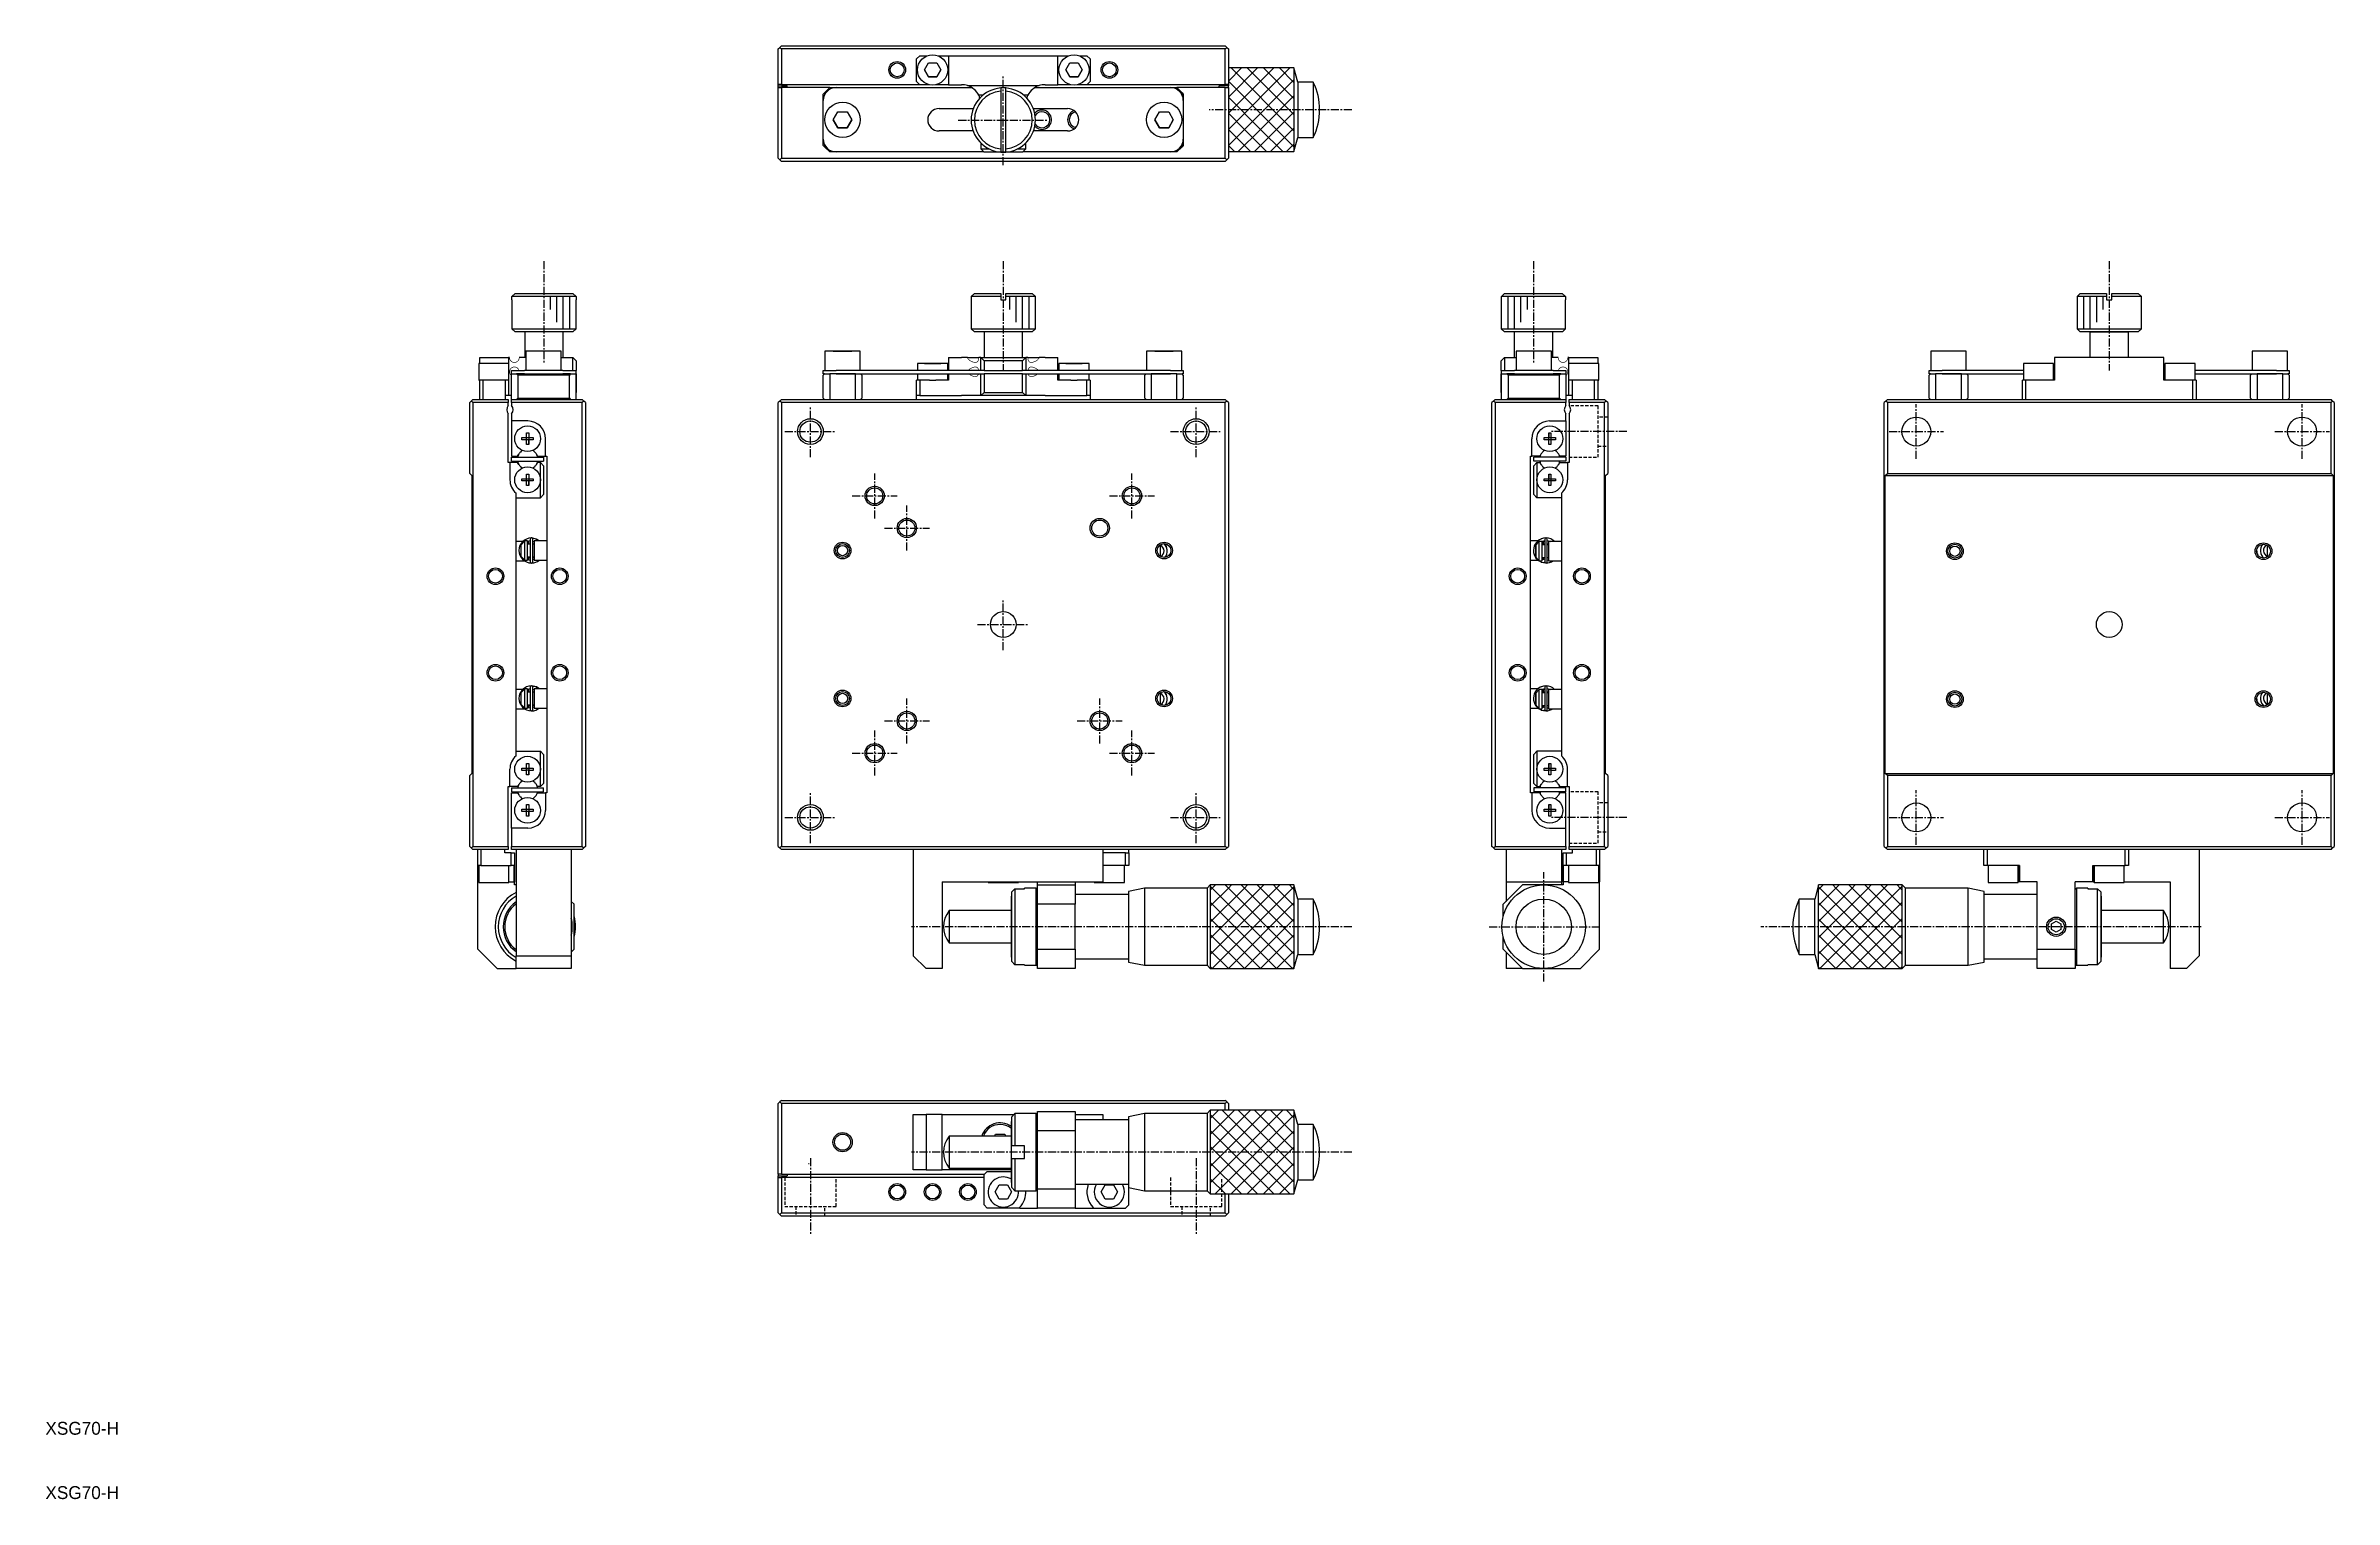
# Model space of a CAD drawing. Extents: x 10 to 366, y 10 to 236.
import ezdxf

# ---------------------------------------------------------------- set-up
doc = ezdxf.new("R2010")
doc.units = 0
doc.linetypes.add('CENTER', pattern=[2, 1.25, -0.25, 0.25, -0.25])
doc.linetypes.add('DASHED', pattern=[0.75, 0.5, -0.25])
doc.layers.get('0').update_dxf_attribs({"linetype": 'CONTINUOUS'})
doc.layers.add('CENTER', color=1, linetype='CENTER')
doc.styles.get("Standard").update_dxf_attribs({"font": 'FG教科書体NT-M'})

msp = doc.modelspace()

# ---------------------------------------------------------------- texts
at = {"color": 7, "linetype": 'CONTINUOUS'}
for p in [(10, 20), (10, 10)]:
    msp.add_text('XSG70-H', height=2, dxfattribs=at).set_placement(p)

# ---------------------------------------------------------------- linework, layer by layer
at = {"color": 7, "linetype": 'CONTINUOUS'}
for p, q in [((123.994926, 235.5), (124.244926, 235.75)), ((123.994926, 230), (123.994926, 235.5)), ((124.244926, 235.75), (124.494926, 236)), ((124.244926, 235.75), (124.494926, 235.5)), ((124.494926, 236), (193.494926, 236)), ((124.494926, 235.5), (124.494926, 230)), ((193.494926, 235.5), (124.494926, 235.5)), ((193.494926, 236), (193.744926, 235.75)), ((193.494926, 235.5), (193.744926, 235.75)), ((193.494926, 230), (193.494926, 235.5)), ((193.744926, 235.75), (193.994926, 235.5)), ((145.494926, 233.95), (145.994926, 234.45)), ((145.494926, 230.45), (145.494926, 233.95)), ((145.994926, 234.45), (147.16879, 234.45)), ((146.724755, 232.25), (147.359841, 233.35)), ((147.359841, 231.15), (146.724755, 232.25)), ((146.724755, 232.25), (147.359841, 231.15)), ((147.359841, 233.35), (148.630011, 233.35)), ((148.630011, 233.35), (149.265097, 232.25)), ((149.265097, 232.25), (148.630011, 231.15)), ((148.630011, 231.15), (149.265097, 232.25)), ((148.821062, 234.45), (150.494926, 234.45)), ((150.494926, 234.45), (167.494926, 234.45)), ((150.494926, 234.45), (150.494926, 229.95)), ((167.494926, 229.95), (167.494926, 234.45)), ((167.494926, 234.45), (169.16879, 234.45)), ((168.724755, 232.25), (169.359841, 233.35)), ((169.359841, 231.15), (168.724755, 232.25)), ((168.724755, 232.25), (169.359841, 231.15)), ((169.359841, 233.35), (170.630011, 233.35)), ((170.630011, 233.35), (171.265097, 232.25)), ((171.265097, 232.25), (170.630011, 231.15)), ((170.630011, 231.15), (171.265097, 232.25)), ((170.821062, 234.45), (171.994926, 234.45)), ((171.994926, 234.45), (172.494926, 233.95)), ((172.494926, 233.95), (172.494926, 230.45)), ((204.784421, 230.35), (204.194933, 232.549999)), ((124.494926, 230), (123.994926, 230)), ((123.994926, 229.75), (123.994926, 230)), ((123.994926, 229.75), (125.394926, 229.75)), ((123.994926, 229.5), (123.994926, 229.75)), ((123.994926, 218.5), (123.994926, 229.5)), ((123.994926, 229.5), (124.494926, 229.5)), ((124.494926, 230), (145.944926, 230)), ((124.494926, 229.5), (124.494926, 218.5)), ((131.994926, 229.5), (124.494926, 229.5)), ((125.394926, 229.5), (125.394926, 229.75)), ((130.994926, 228.5), (131.194926, 228.7)), ((130.994926, 227.5), (130.994926, 228.5)), ((131.994926, 229.5), (131.194926, 228.7)), ((131.194926, 228.7), (131.194926, 228.37178)), ((131.994926, 229.5), (132.994926, 229.5)), ((132.994926, 229.5), (154.075172, 229.5)), ((145.994926, 229.95), (145.494926, 230.45)), ((147.512743, 229.95), (145.994926, 229.95)), ((148.630011, 231.15), (147.359841, 231.15)), ((147.359841, 231.15), (148.630011, 231.15)), ((150.494926, 229.95), (148.477109, 229.95)), ((150.494926, 229.95), (152.494926, 229.95)), ((153.431676, 229.8), (164.558176, 229.8)), ((155.804707, 228.3), (155.174012, 228.3)), ((158.594926, 229.433974), (158.594926, 228.932187)), ((158.594926, 228.932187), (158.594926, 219.967813)), ((159.394926, 228.932187), (159.394926, 229.433974)), ((159.394926, 219.967813), (159.394926, 228.932187)), ((162.81584, 228.3), (162.185145, 228.3)), ((163.914943, 229.5), (184.994926, 229.5)), ((165.494926, 229.95), (167.494926, 229.95)), ((169.512743, 229.95), (167.494926, 229.95)), ((170.630011, 231.15), (169.359841, 231.15)), ((169.359841, 231.15), (170.630011, 231.15)), ((171.994926, 229.95), (170.477109, 229.95)), ((172.494926, 230.45), (171.994926, 229.95)), ((172.044926, 230), (193.494926, 230)), ((184.994926, 229.5), (185.994926, 229.5)), ((186.794926, 228.7), (185.994926, 229.5)), ((193.494926, 229.5), (185.994926, 229.5)), ((186.794926, 228.37178), (186.794926, 228.7)), ((186.794926, 228.7), (186.994926, 228.5)), ((186.994926, 228.5), (186.994926, 227.5)), ((193.994926, 229.75), (192.594926, 229.75)), ((192.594926, 229.5), (192.594926, 229.75)), ((193.994926, 230), (193.494926, 230)), ((193.494926, 218.5), (193.494926, 229.5)), ((193.494926, 229.5), (193.994926, 229.5)), ((193.994926, 230), (193.994926, 229.75)), ((193.994926, 229.5), (193.994926, 229.75)), ((193.994926, 229.5), (193.994926, 218.5)), ((204.784421, 230.35), (204.784421, 221.75)), ((207.194932, 230.35), (204.784421, 230.35)), ((207.194932, 230.35), (207.194932, 221.75)), ((130.994926, 221.5), (130.994926, 227.5)), ((132.55155, 224.5), (133.273238, 225.75)), ((133.273238, 223.25), (132.55155, 224.5)), ((132.55155, 224.5), (133.273238, 223.25)), ((133.273238, 225.75), (134.716614, 225.75)), ((134.716614, 225.75), (135.438302, 224.5)), ((135.438302, 224.5), (134.716614, 223.25)), ((134.716614, 223.25), (135.438302, 224.5)), ((148.994926, 226.25), (154.330164, 226.25)), ((163.659687, 226.25), (168.994926, 226.25)), ((182.55155, 224.5), (183.273238, 225.75)), ((183.273238, 223.25), (182.55155, 224.5)), ((182.55155, 224.5), (183.273238, 223.25)), ((183.273238, 225.75), (184.716614, 225.75)), ((184.716614, 225.75), (185.438302, 224.5)), ((185.438302, 224.5), (184.716614, 223.25)), ((184.716614, 223.25), (185.438302, 224.5)), ((186.994926, 227.5), (186.994926, 221.5)), ((130.994926, 220.5), (130.994926, 221.5)), ((134.716614, 223.25), (133.273238, 223.25)), ((133.273238, 223.25), (134.716614, 223.25)), ((154.292799, 222.75), (148.994926, 222.75)), ((155.494926, 220.879286), (155.494926, 219.95)), ((162.494926, 219.95), (162.494926, 220.879286)), ((168.994926, 222.75), (163.697053, 222.75)), ((184.716614, 223.25), (183.273238, 223.25)), ((183.273238, 223.25), (184.716614, 223.25)), ((186.994926, 221.5), (186.994926, 220.5)), ((204.194933, 219.550001), (204.784421, 221.75)), ((204.784421, 221.75), (207.194932, 221.75)), ((124.244926, 218.25), (123.994926, 218.5)), ((124.494926, 218.5), (124.244926, 218.25)), ((124.494926, 218), (124.244926, 218.25)), ((124.494926, 218.5), (193.494926, 218.5)), ((193.494926, 218), (124.494926, 218)), ((131.194926, 220.3), (130.994926, 220.5)), ((131.194926, 220.62822), (131.194926, 220.3)), ((131.194926, 220.3), (131.994926, 219.5)), ((132.994926, 219.5), (131.994926, 219.5)), ((155.944926, 219.5), (132.994926, 219.5)), ((155.994926, 219.45), (155.494926, 219.95)), ((155.494926, 219.95), (156.815476, 219.95)), ((158.994926, 219.45), (155.994926, 219.45)), ((158.594926, 219.967813), (158.594926, 219.466026)), ((161.994926, 219.45), (158.994926, 219.45)), ((159.394926, 219.466026), (159.394926, 219.967813)), ((161.174375, 219.95), (162.494926, 219.95)), ((162.494926, 219.95), (161.994926, 219.45)), ((184.994926, 219.5), (162.044926, 219.5)), ((185.994926, 219.5), (184.994926, 219.5)), ((185.994926, 219.5), (186.794926, 220.3)), ((186.794926, 220.3), (186.794926, 220.62822)), ((186.994926, 220.5), (186.794926, 220.3)), ((193.744926, 218.25), (193.494926, 218.5)), ((193.744926, 218.25), (193.494926, 218)), ((193.994926, 218.5), (193.744926, 218.25)), ((82.55, 196.5), (82.566026, 196.5)), ((82.55, 196.5), (82.55, 192)), ((82.566026, 197), (83.067813, 197.5)), ((82.566026, 196.5), (82.566026, 197)), ((92.533974, 197), (82.566026, 197)), ((83.067813, 197.5), (92.032187, 197.5)), ((92.032187, 197.5), (92.533974, 197)), ((92.533974, 197), (92.533974, 196.5)), ((92.533974, 196.5), (92.55, 196.5)), ((92.55, 192), (92.55, 196.5)), ((154.494926, 197.5), (153.994926, 197)), ((158.594926, 197), (153.994926, 197)), ((153.994926, 197), (153.994926, 192)), ((154.494926, 197.5), (158.594926, 197.5)), ((154.494926, 197.5), (158.594926, 197.5)), ((158.594926, 197.5), (158.594926, 197)), ((158.594926, 197), (158.594926, 196.5)), ((158.594926, 196.5), (159.394926, 196.5)), ((158.594926, 196.5), (159.394926, 196.5)), ((159.394926, 197.5), (163.494926, 197.5)), ((159.394926, 197.5), (163.494926, 197.5)), ((159.394926, 197), (159.394926, 197.5)), ((163.994926, 197), (159.394926, 197)), ((159.394926, 196.5), (159.394926, 197)), ((163.994926, 197), (163.494926, 197.5)), ((163.994926, 192), (163.994926, 197)), ((236.45, 196.5), (236.466026, 196.5)), ((236.45, 196.5), (236.45, 192)), ((236.466026, 197), (236.967813, 197.5)), ((236.466026, 196.5), (236.466026, 197)), ((246.433974, 197), (236.466026, 197)), ((236.967813, 197.5), (245.932187, 197.5)), ((245.932187, 197.5), (246.433974, 197)), ((246.433974, 197), (246.433974, 196.5)), ((246.433974, 196.5), (246.45, 196.5)), ((246.45, 192), (246.45, 196.5)), ((326.505074, 197.5), (326.005074, 197)), ((330.605074, 197), (326.005074, 197)), ((326.005074, 197), (326.005074, 192)), ((326.505074, 197.5), (330.605074, 197.5)), ((330.605074, 197.5), (330.605074, 197)), ((330.605074, 197), (330.605074, 196.5)), ((330.605074, 196.5), (331.405074, 196.5)), ((331.405074, 197.5), (335.505074, 197.5)), ((331.405074, 197), (331.405074, 197.5)), ((336.005074, 197), (331.405074, 197)), ((331.405074, 196.5), (331.405074, 197)), ((336.005074, 197), (335.505074, 197.5)), ((336.005074, 192), (336.005074, 197)), ((82.55, 192), (92.55, 192)), ((82.55, 192), (83.05, 191.5)), ((92.05, 191.5), (83.05, 191.5)), ((84.55, 191.5), (84.55, 187.5)), ((90.55, 187.5), (90.55, 191.5)), ((92.05, 191.5), (92.55, 192)), ((153.994926, 192), (163.994926, 192)), ((153.994926, 192), (154.494926, 191.5)), ((163.494926, 191.5), (154.494926, 191.5)), ((155.994926, 191.5), (155.994926, 187.5)), ((161.994926, 187.5), (161.994926, 191.5)), ((163.494926, 191.5), (163.994926, 192)), ((236.45, 192), (246.45, 192)), ((236.45, 192), (236.95, 191.5)), ((245.95, 191.5), (236.95, 191.5)), ((238.45, 191.5), (238.45, 187.5)), ((244.45, 187.5), (244.45, 191.5)), ((245.95, 191.5), (246.45, 192)), ((326.005074, 192), (331.005074, 192)), ((326.005074, 192), (326.505074, 191.5)), ((328.005074, 191.5), (326.505074, 191.5)), ((331.005074, 191.5), (326.505074, 191.5)), ((334.005074, 191.5), (328.005074, 191.5)), ((328.005074, 191.5), (331.005074, 191.5)), ((328.005074, 191.5), (328.005074, 187.5)), ((331.005074, 192), (336.005074, 192)), ((335.505074, 191.5), (331.005074, 191.5)), ((331.005074, 191.5), (334.005074, 191.5)), ((335.505074, 191.5), (334.005074, 191.5)), ((334.005074, 187.5), (334.005074, 191.5)), ((335.505074, 191.5), (336.005074, 192)), ((82.1, 186.6), (77.4, 186.6)), ((77.4, 186.6), (77.4, 184)), ((77.55, 187.5), (82.05, 187.5)), ((77.55, 186.6), (77.55, 187.5)), ((82.05, 187.5), (82.05, 186.6)), ((82.2, 187.5), (82.05, 187.5)), ((82.1, 184), (82.1, 186.6)), ((82.5, 185), (82.5, 185.5)), ((82.5, 185.5), (84.5, 185.5)), ((84.75, 187.5), (83.7, 187.5)), ((90.5, 185.5), (84.5, 185.5)), ((90.25, 188.5), (84.75, 188.5)), ((84.75, 188.5), (84.75, 185.5)), ((90.25, 185.5), (90.25, 188.5)), ((90.25, 187.5), (92.05, 187.5)), ((90.5, 185.5), (92.5, 185.5)), ((92.05, 185.5), (92.05, 187.5)), ((92.55, 187), (92.05, 187.5)), ((92.5, 185.5), (92.5, 185)), ((92.55, 185.5), (92.5, 185.5)), ((92.55, 187), (92.55, 185.5)), ((130.994926, 185), (130.994926, 185.5)), ((130.994926, 185.5), (132.994926, 185.5)), ((133.994926, 188.5), (131.244926, 188.5)), ((136.744926, 188.5), (131.244926, 188.5)), ((131.244926, 188.5), (131.244926, 185.5)), ((133.273238, 188.5), (132.55155, 188.5)), ((132.55155, 188.5), (133.273238, 188.5)), ((155.944926, 185.5), (132.994926, 185.5)), ((134.716614, 188.5), (133.273238, 188.5)), ((133.273238, 188.5), (134.716614, 188.5)), ((136.744926, 188.5), (133.994926, 188.5)), ((135.438302, 188.5), (134.716614, 188.5)), ((134.716614, 188.5), (135.438302, 188.5)), ((136.744926, 185.5), (136.744926, 188.5)), ((147.994926, 186.6), (145.644926, 186.6)), ((150.344926, 186.6), (145.644926, 186.6)), ((145.644926, 186.6), (145.644926, 185.5)), ((147.359841, 186.6), (146.724755, 186.6)), ((146.724755, 186.6), (147.359841, 186.6)), ((148.630011, 186.6), (147.359841, 186.6)), ((147.359841, 186.6), (148.630011, 186.6)), ((150.344926, 186.6), (147.994926, 186.6)), ((149.265097, 186.6), (148.630011, 186.6)), ((148.630011, 186.6), (149.265097, 186.6)), ((150.344926, 185.5), (150.344926, 186.6)), ((150.494926, 187.5), (150.494926, 185.5)), ((150.494926, 187.5), (152.494926, 187.5)), ((153.431676, 187.5), (152.494926, 187.5)), ((153.431676, 187.5), (155.174012, 187.5)), ((155.494926, 187.5), (155.174012, 187.5)), ((155.494926, 185.5), (155.494926, 187.5)), ((155.994926, 187), (155.494926, 187.5)), ((155.494926, 187.5), (157.744926, 187.5)), ((155.994926, 185.5), (155.944926, 185.5)), ((155.994926, 187), (155.994926, 185.5)), ((161.994926, 187), (155.994926, 187)), ((155.994926, 185.5), (161.994926, 185.5)), ((157.744926, 187.5), (160.244926, 187.5)), ((160.244926, 187.5), (162.494926, 187.5)), ((162.494926, 187.5), (161.994926, 187)), ((161.994926, 185.5), (161.994926, 187)), ((162.044926, 185.5), (161.994926, 185.5)), ((184.994926, 185.5), (162.044926, 185.5)), ((162.494926, 187.5), (162.494926, 185.5)), ((162.81584, 187.5), (162.494926, 187.5)), ((162.81584, 187.5), (164.558176, 187.5)), ((165.494926, 187.5), (164.558176, 187.5)), ((165.494926, 187.5), (167.494926, 187.5)), ((167.494926, 185.5), (167.494926, 187.5)), ((169.994926, 186.6), (167.644926, 186.6)), ((172.344926, 186.6), (167.644926, 186.6)), ((167.644926, 186.6), (167.644926, 185.5)), ((169.359841, 186.6), (168.724755, 186.6)), ((168.724755, 186.6), (169.359841, 186.6)), ((170.630011, 186.6), (169.359841, 186.6)), ((169.359841, 186.6), (170.630011, 186.6)), ((172.344926, 186.6), (169.994926, 186.6)), ((171.265097, 186.6), (170.630011, 186.6)), ((170.630011, 186.6), (171.265097, 186.6)), ((172.344926, 185.5), (172.344926, 186.6)), ((183.994926, 188.5), (181.244926, 188.5)), ((186.744926, 188.5), (181.244926, 188.5)), ((181.244926, 188.5), (181.244926, 185.5)), ((183.273238, 188.5), (182.55155, 188.5)), ((182.55155, 188.5), (183.273238, 188.5)), ((184.716614, 188.5), (183.273238, 188.5)), ((183.273238, 188.5), (184.716614, 188.5)), ((186.744926, 188.5), (183.994926, 188.5)), ((185.438302, 188.5), (184.716614, 188.5)), ((184.716614, 188.5), (185.438302, 188.5)), ((184.994926, 185.5), (186.994926, 185.5)), ((186.744926, 185.5), (186.744926, 188.5)), ((186.994926, 185.5), (186.994926, 185)), ((236.95, 187.5), (236.45, 187)), ((236.45, 185.5), (236.45, 187)), ((236.5, 185.5), (236.45, 185.5)), ((236.5, 185), (236.5, 185.5)), ((236.5, 185.5), (238.5, 185.5)), ((236.95, 187.5), (236.95, 185.5)), ((236.95, 187.5), (238.75, 187.5)), ((244.5, 185.5), (238.5, 185.5)), ((244.25, 188.5), (238.75, 188.5)), ((238.75, 188.5), (238.75, 185.5)), ((244.25, 185.5), (244.25, 188.5)), ((245.3, 187.5), (244.25, 187.5)), ((244.5, 185.5), (246.5, 185.5)), ((246.5, 185.5), (246.5, 185)), ((246.95, 187.5), (246.8, 187.5)), ((251.6, 186.6), (246.9, 186.6)), ((246.9, 186.6), (246.9, 184)), ((246.95, 187.5), (251.45, 187.5)), ((246.95, 186.6), (246.95, 187.5)), ((251.45, 187.5), (251.45, 186.6)), ((251.6, 184), (251.6, 186.6)), ((303.005074, 185), (303.005074, 185.5)), ((303.005074, 185.5), (305.005074, 185.5)), ((306.005074, 188.5), (303.255074, 188.5)), ((303.255074, 188.5), (303.255074, 185.5)), ((317.655074, 185.5), (305.005074, 185.5)), ((308.755074, 188.5), (306.005074, 188.5)), ((308.755074, 185.5), (308.755074, 188.5)), ((320.005074, 186.6), (317.655074, 186.6)), ((317.655074, 186.6), (317.655074, 184)), ((322.355074, 186.6), (320.005074, 186.6)), ((322.355074, 184), (322.355074, 186.6)), ((322.505074, 185.5), (322.355074, 185.5)), ((329.755074, 187.5), (322.505074, 187.5)), ((322.505074, 187.5), (322.505074, 184)), ((332.255074, 187.5), (329.755074, 187.5)), ((339.505074, 187.5), (332.255074, 187.5)), ((339.505074, 184), (339.505074, 187.5)), ((339.655074, 185.5), (339.505074, 185.5)), ((342.005074, 186.6), (339.655074, 186.6)), ((339.655074, 186.6), (339.655074, 184)), ((344.355074, 186.6), (342.005074, 186.6)), ((344.355074, 184), (344.355074, 186.6)), ((357.005074, 185.5), (344.355074, 185.5)), ((356.005074, 188.5), (353.255074, 188.5)), ((353.255074, 188.5), (353.255074, 185.5)), ((358.755074, 188.5), (356.005074, 188.5)), ((357.005074, 185.5), (359.005074, 185.5)), ((358.755074, 185.5), (358.755074, 188.5)), ((359.005074, 185.5), (359.005074, 185)), ((77.4, 184), (77.55, 184)), ((77.55, 181), (77.55, 184)), ((78.05, 184), (77.55, 184)), ((78.05, 184), (78.05, 181)), ((81.55, 184), (78.05, 184)), ((81.55, 181.6), (81.55, 184)), ((82.05, 184), (81.55, 184)), ((81.55, 181), (81.55, 181.6)), ((82.05, 181.6), (81.55, 181.6)), ((82.05, 184), (82.1, 184)), ((82.05, 184), (82.05, 181.6)), ((82.5, 181.6), (82.05, 181.6)), ((82.5, 181), (82.5, 185)), ((82.5, 185), (83.3, 185)), ((83.5, 184.8), (83.3, 185)), ((83.3, 185), (83.62822, 185)), ((83.637092, 185), (83.3, 185)), ((91.5, 184.8), (83.5, 184.8)), ((83.5, 184.8), (83.5, 181.2)), ((84.5, 185), (83.637092, 185)), ((84.5, 185), (90.5, 185)), ((91.37178, 185), (90.5, 185)), ((91.37178, 185), (91.7, 185)), ((91.7, 185), (91.37178, 185)), ((91.7, 185), (91.5, 184.8)), ((91.5, 181.2), (91.5, 184.8)), ((91.7, 185), (92.5, 185)), ((92.5, 185), (92.5, 181)), ((92.5, 185), (92.55, 185)), ((92.5, 182.05), (92.55, 182.1)), ((92.55, 185), (92.55, 182.1)), ((131.194926, 185), (130.994926, 184.8)), ((131.194926, 185), (130.994926, 185)), ((130.994926, 181.2), (130.994926, 184.8)), ((131.194926, 185), (131.994926, 185)), ((131.994926, 185), (131.994926, 181)), ((132.994926, 185), (131.994926, 185)), ((132.994926, 185), (131.994926, 185)), ((135.994926, 185), (132.994926, 185)), ((132.994926, 185), (135.994926, 185)), ((135.994926, 181), (135.994926, 185)), ((135.994926, 185), (155.944926, 185)), ((136.994926, 184.8), (136.794926, 185)), ((136.994926, 184.8), (136.994926, 181.2)), ((145.494926, 181.6), (145.494926, 184)), ((145.994926, 184), (145.494926, 184)), ((145.994926, 181.6), (145.494926, 181.6)), ((145.494926, 181), (145.494926, 181.6)), ((145.644926, 185), (145.644926, 184)), ((145.994926, 184), (145.994926, 181.6)), ((147.512743, 184), (145.994926, 184)), ((145.994926, 181.6), (152.494926, 181.6)), ((147.512743, 184), (148.477109, 184)), ((150.494926, 184), (148.477109, 184)), ((150.344926, 184), (150.344926, 185)), ((150.494926, 185), (150.494926, 184)), ((155.494926, 181.6), (152.494926, 181.6)), ((155.494926, 181.6), (155.494926, 185)), ((155.494926, 181.6), (155.994926, 182.1)), ((162.494926, 181.6), (155.494926, 181.6)), ((155.944926, 185), (155.994926, 185)), ((155.994926, 185), (155.994926, 182.1)), ((161.994926, 185), (155.994926, 185)), ((155.994926, 182.1), (161.994926, 182.1)), ((161.994926, 182.1), (161.994926, 185)), ((161.994926, 185), (162.044926, 185)), ((161.994926, 182.1), (162.494926, 181.6)), ((162.044926, 185), (181.994926, 185)), ((162.494926, 185), (162.494926, 181.6)), ((165.494926, 181.6), (162.494926, 181.6)), ((165.494926, 181.6), (171.994926, 181.6)), ((167.494926, 184), (167.494926, 185)), ((169.512743, 184), (167.494926, 184)), ((167.644926, 185), (167.644926, 184)), ((169.512743, 184), (170.477109, 184)), ((171.994926, 184), (170.477109, 184)), ((171.994926, 181.6), (171.994926, 184)), ((172.494926, 184), (171.994926, 184)), ((172.494926, 181.6), (171.994926, 181.6)), ((172.344926, 184), (172.344926, 185)), ((172.494926, 184), (172.494926, 181.6)), ((172.494926, 181.6), (172.494926, 181)), ((181.194926, 185), (180.994926, 184.8)), ((180.994926, 181.2), (180.994926, 184.8)), ((181.994926, 185), (181.994926, 181)), ((184.994926, 185), (181.994926, 185)), ((181.994926, 185), (184.994926, 185)), ((185.994926, 185), (184.994926, 185)), ((185.994926, 185), (184.994926, 185)), ((185.994926, 181), (185.994926, 185)), ((185.994926, 185), (186.794926, 185)), ((186.994926, 184.8), (186.794926, 185)), ((186.994926, 185), (186.794926, 185)), ((186.994926, 184.8), (186.994926, 181.2)), ((236.45, 182.1), (236.45, 185)), ((236.45, 185), (236.5, 185)), ((236.45, 182.1), (236.5, 182.05)), ((236.5, 181), (236.5, 185)), ((236.5, 185), (237.3, 185)), ((237.5, 184.8), (237.3, 185)), ((237.3, 185), (237.62822, 185)), ((237.62822, 185), (237.3, 185)), ((237.5, 184.8), (237.5, 181.2)), ((245.5, 184.8), (237.5, 184.8)), ((238.5, 185), (237.62822, 185)), ((238.5, 185), (244.5, 185)), ((245.362614, 185), (244.5, 185)), ((245.7, 185), (245.362614, 185)), ((245.37178, 185), (245.7, 185)), ((245.7, 185), (245.5, 184.8)), ((245.5, 181.2), (245.5, 184.8)), ((245.7, 185), (246.5, 185)), ((246.5, 185), (246.5, 181)), ((246.95, 181.6), (246.5, 181.6)), ((246.9, 184), (246.95, 184)), ((246.95, 181.6), (246.95, 184)), ((247.45, 184), (246.95, 184)), ((247.45, 181.6), (246.95, 181.6)), ((247.45, 184), (247.45, 181.6)), ((250.95, 184), (247.45, 184)), ((247.45, 181.6), (247.45, 181)), ((250.95, 181), (250.95, 184)), ((251.45, 184), (250.95, 184)), ((251.45, 184), (251.6, 184)), ((251.45, 184), (251.45, 181)), ((303.205074, 185), (303.005074, 184.8)), ((303.205074, 185), (303.005074, 185)), ((303.005074, 181.2), (303.005074, 184.8)), ((303.205074, 185), (304.005074, 185)), ((304.005074, 185), (304.005074, 181)), ((305.005074, 185), (304.005074, 185)), ((305.005074, 185), (304.005074, 185)), ((308.005074, 185), (305.005074, 185)), ((305.005074, 185), (308.005074, 185)), ((308.005074, 181), (308.005074, 185)), ((308.005074, 185), (317.655074, 185)), ((309.005074, 184.8), (308.805074, 185)), ((309.005074, 184.8), (309.005074, 181.2)), ((322.505074, 184), (317.505074, 184)), ((317.505074, 181), (317.505074, 184)), ((318.005074, 184), (318.005074, 181)), ((322.355074, 185), (322.505074, 185)), ((339.505074, 185), (339.655074, 185)), ((344.505074, 184), (339.505074, 184)), ((344.005074, 181), (344.005074, 184)), ((344.355074, 185), (354.005074, 185)), ((344.505074, 184), (344.505074, 181)), ((353.205074, 185), (353.005074, 184.8)), ((353.005074, 181.2), (353.005074, 184.8)), ((354.005074, 185), (354.005074, 181)), ((357.005074, 185), (354.005074, 185)), ((354.005074, 185), (357.005074, 185)), ((358.005074, 185), (357.005074, 185)), ((358.005074, 185), (357.005074, 185)), ((358.005074, 181), (358.005074, 185)), ((358.005074, 185), (358.805074, 185)), ((359.005074, 184.8), (358.805074, 185)), ((359.005074, 185), (358.805074, 185)), ((359.005074, 184.8), (359.005074, 181.2)), ((76.25, 180.75), (76, 180.5)), ((76, 169.5), (76, 180.5)), ((76.25, 180.75), (76.5, 181)), ((76.5, 180.5), (76.25, 180.75)), ((76.5, 181), (82, 181)), ((76.5, 180.5), (76.5, 111.5)), ((82, 180.5), (76.5, 180.5)), ((82, 181), (82, 180.5)), ((82, 180.061438), (82, 180.5)), ((82, 171.2), (82, 178.738562)), ((82.5, 181), (93.5, 181)), ((82.5, 180.5), (82.5, 181)), ((82.5, 180.5), (82.5, 180.061438)), ((93.5, 180.5), (82.5, 180.5)), ((82.5, 178.738562), (82.5, 177.65)), ((83.3, 181), (83.5, 181.2)), ((83.5, 181.2), (91.5, 181.2)), ((91.5, 181.2), (91.7, 181)), ((93.5, 181), (93.75, 180.75)), ((93.75, 180.75), (93.5, 180.5)), ((93.5, 111.5), (93.5, 180.5)), ((94, 180.5), (93.75, 180.75)), ((94, 180.5), (94, 111.5)), ((124.244926, 180.75), (123.994926, 180.5)), ((123.994926, 111.5), (123.994926, 180.5)), ((124.494926, 181), (124.244926, 180.75)), ((124.494926, 180.5), (124.244926, 180.75)), ((124.494926, 181), (193.494926, 181)), ((193.494926, 180.5), (124.494926, 180.5)), ((124.494926, 180.5), (124.494926, 111.5)), ((130.994926, 181.2), (131.194926, 181)), ((136.794926, 181), (136.994926, 181.2)), ((180.994926, 181.2), (181.194926, 181)), ((186.794926, 181), (186.994926, 181.2)), ((193.744926, 180.75), (193.494926, 181)), ((193.744926, 180.75), (193.494926, 180.5)), ((193.494926, 111.5), (193.494926, 180.5)), ((193.994926, 180.5), (193.744926, 180.75)), ((193.994926, 180.5), (193.994926, 111.5)), ((235.25, 180.75), (235, 180.5)), ((235, 111.5), (235, 180.5)), ((235.25, 180.75), (235.5, 181)), ((235.5, 180.5), (235.25, 180.75)), ((235.5, 181), (246.5, 181)), ((246.5, 180.5), (235.5, 180.5)), ((235.5, 180.5), (235.5, 111.5)), ((237.3, 181), (237.5, 181.2)), ((237.5, 181.2), (245.5, 181.2)), ((245.5, 181.2), (245.7, 181)), ((246.5, 181), (246.5, 180.5)), ((246.5, 180.061438), (246.5, 180.5)), ((246.5, 177.65), (246.5, 178.738562)), ((247, 180.5), (247, 181)), ((247, 181), (252.5, 181)), ((252.5, 180.5), (247, 180.5)), ((247, 180.5), (247, 180.061438)), ((247, 178.738562), (247, 171.2)), ((252.5, 181), (252.75, 180.75)), ((252.75, 180.75), (252.5, 180.5)), ((252.5, 111.5), (252.5, 180.5)), ((253, 180.5), (252.75, 180.75)), ((253, 180.5), (253, 169.5)), ((296.255074, 180.75), (296.005074, 180.5)), ((296.005074, 111.5), (296.005074, 180.5)), ((296.505074, 181), (296.255074, 180.75)), ((296.505074, 180.5), (296.255074, 180.75)), ((296.505074, 181), (365.505074, 181)), ((365.505074, 180.5), (296.505074, 180.5)), ((296.505074, 180.5), (296.505074, 169.5)), ((303.005074, 181.2), (303.205074, 181)), ((308.805074, 181), (309.005074, 181.2)), ((353.005074, 181.2), (353.205074, 181)), ((358.805074, 181), (359.005074, 181.2)), ((365.755074, 180.75), (365.505074, 181)), ((365.755074, 180.75), (365.505074, 180.5)), ((365.505074, 169.5), (365.505074, 180.5)), ((366.005074, 180.5), (365.755074, 180.75)), ((366.005074, 180.5), (366.005074, 111.5)), ((85.05, 177.65), (82.5, 177.65)), ((82.5, 177.65), (82.5, 172.2)), ((84.113639, 175.08), (84.82, 175.08)), ((84.113639, 174.72), (84.113639, 175.08)), ((84.82, 174.72), (84.113639, 174.72)), ((84.82, 175.786361), (85.18, 175.786361)), ((84.82, 175.08), (84.82, 175.786361)), ((84.830372, 175.069628), (84.82, 175.08)), ((84.830372, 174.730372), (84.82, 174.72)), ((84.82, 174.013639), (84.82, 174.72)), ((84.830372, 174.730372), (84.830372, 175.069628)), ((84.830372, 175.069628), (85.169628, 175.069628)), ((85.169628, 174.730372), (84.830372, 174.730372)), ((85.169628, 175.069628), (85.18, 175.08)), ((85.169628, 175.069628), (85.169628, 174.730372)), ((85.169628, 174.730372), (85.18, 174.72)), ((85.18, 175.786361), (85.18, 175.08)), ((85.18, 175.786361), (85.18, 175.08)), ((85.18, 175.08), (85.886361, 175.08)), ((85.18, 174.72), (85.18, 174.013639)), ((85.886361, 174.72), (85.18, 174.72)), ((85.18, 174.013639), (85.18, 174.72)), ((85.886361, 175.08), (85.886361, 174.72)), ((87.8, 172.2), (87.8, 174.9)), ((241.2, 172.2), (241.2, 174.9)), ((243.113639, 174.72), (243.113639, 175.08)), ((243.113639, 175.08), (243.82, 175.08)), ((243.82, 174.72), (243.113639, 174.72)), ((243.82, 175.786361), (244.18, 175.786361)), ((243.82, 175.08), (243.82, 175.786361)), ((243.82, 175.786361), (243.82, 175.08)), ((243.830372, 175.069628), (243.82, 175.08)), ((243.830372, 174.730372), (243.82, 174.72)), ((243.82, 174.013639), (243.82, 174.72)), ((243.82, 174.013639), (243.82, 174.72)), ((243.830372, 175.069628), (244.169628, 175.069628)), ((243.830372, 174.730372), (243.830372, 175.069628)), ((244.169628, 174.730372), (243.830372, 174.730372)), ((243.95, 177.65), (246.5, 177.65)), ((244.169628, 175.069628), (244.18, 175.08)), ((244.169628, 175.069628), (244.169628, 174.730372)), ((244.169628, 174.730372), (244.18, 174.72)), ((244.18, 175.786361), (244.18, 175.08)), ((244.18, 175.08), (244.886361, 175.08)), ((244.18, 174.72), (244.18, 174.013639)), ((244.886361, 174.72), (244.18, 174.72)), ((244.886361, 175.08), (244.886361, 174.72)), ((246.5, 177.65), (246.5, 172.2)), ((82.25, 171.2), (82, 171.2)), ((82.25, 171.2), (82.25, 168.5)), ((83.455588, 171.2), (82.25, 171.2)), ((82.5, 172.2), (83.455588, 172.2)), ((82.5, 172), (87.5, 172)), ((82.5, 171.4), (82.5, 172)), ((82.5, 171.4), (87.5, 171.4)), ((83.455588, 172.2), (83.625185, 172.49375)), ((83.625185, 170.90625), (83.455588, 171.2)), ((85.18, 174.013639), (84.82, 174.013639)), ((86.374815, 172.49375), (86.544412, 172.2)), ((86.544412, 171.2), (86.374815, 170.90625)), ((86.544412, 172.2), (87.8, 172.2)), ((87, 171.2), (86.544412, 171.2)), ((87, 168.5), (87, 171.2)), ((87, 171.2), (87.5, 170.7)), ((87.5, 172), (87.5, 171.4)), ((87.8, 172.2), (88, 172.2)), ((88, 172.2), (88, 119.8)), ((241, 172.2), (241.2, 172.2)), ((241, 119.8), (241, 172.2)), ((242.455588, 172.2), (241.2, 172.2)), ((241.5, 171.4), (241.5, 172)), ((246.5, 172), (241.5, 172)), ((246.5, 171.4), (241.5, 171.4)), ((241.5, 170.7), (242, 171.2)), ((242, 171.2), (242, 168.5)), ((242, 171.2), (242.455588, 171.2)), ((242.625185, 172.49375), (242.455588, 172.2)), ((242.455588, 171.2), (242.625185, 170.90625)), ((244.18, 174.013639), (243.82, 174.013639)), ((245.544412, 172.2), (245.374815, 172.49375)), ((245.374815, 170.90625), (245.544412, 171.2)), ((246.5, 172.2), (245.544412, 172.2)), ((245.544412, 171.2), (246.75, 171.2)), ((246.5, 172), (246.5, 171.4)), ((246.75, 171.2), (246.75, 168.5)), ((247, 171.2), (246.75, 171.2)), ((76, 169.5), (76.35, 169.15)), ((76.35, 169.15), (76.35, 122.85)), ((84.113639, 168.68), (84.82, 168.68)), ((84.113639, 168.32), (84.113639, 168.68)), ((84.82, 168.32), (84.113639, 168.32)), ((84.82, 169.386361), (85.18, 169.386361)), ((84.82, 168.68), (84.82, 169.386361)), ((84.830372, 168.669628), (84.82, 168.68)), ((84.830372, 168.330372), (84.82, 168.32)), ((84.82, 167.613639), (84.82, 168.32)), ((85.18, 167.613639), (84.82, 167.613639)), ((84.830372, 168.330372), (84.830372, 168.669628)), ((84.830372, 168.669628), (85.169628, 168.669628)), ((85.169628, 168.330372), (84.830372, 168.330372)), ((85.169628, 168.669628), (85.18, 168.68)), ((85.169628, 168.669628), (85.169628, 168.330372)), ((85.169628, 168.330372), (85.18, 168.32)), ((85.18, 169.386361), (85.18, 168.68)), ((85.18, 169.386361), (85.18, 168.68)), ((85.18, 168.68), (85.886361, 168.68)), ((85.18, 168.32), (85.18, 167.613639)), ((85.886361, 168.32), (85.18, 168.32)), ((85.18, 167.613639), (85.18, 168.32)), ((85.886361, 168.68), (85.886361, 168.32)), ((87, 165.7), (87, 168.5)), ((87.5, 170.7), (87.5, 166.2)), ((241.5, 166.2), (241.5, 170.7)), ((242, 168.5), (242, 165.7)), ((243.113639, 168.32), (243.113639, 168.68)), ((243.113639, 168.68), (243.82, 168.68)), ((243.82, 168.32), (243.113639, 168.32)), ((243.82, 169.386361), (244.18, 169.386361)), ((243.82, 168.68), (243.82, 169.386361)), ((243.82, 169.386361), (243.82, 168.68)), ((243.830372, 168.669628), (243.82, 168.68)), ((243.830372, 168.330372), (243.82, 168.32)), ((243.82, 167.613639), (243.82, 168.32)), ((243.82, 167.613639), (243.82, 168.32)), ((244.18, 167.613639), (243.82, 167.613639)), ((243.830372, 168.669628), (244.169628, 168.669628)), ((243.830372, 168.330372), (243.830372, 168.669628)), ((244.169628, 168.330372), (243.830372, 168.330372)), ((244.169628, 168.669628), (244.18, 168.68)), ((244.169628, 168.669628), (244.169628, 168.330372)), ((244.169628, 168.330372), (244.18, 168.32)), ((244.18, 169.386361), (244.18, 168.68)), ((244.18, 168.68), (244.886361, 168.68)), ((244.18, 168.32), (244.18, 167.613639)), ((244.886361, 168.32), (244.18, 168.32)), ((244.886361, 168.68), (244.886361, 168.32)), ((252.65, 169.15), (253, 169.5)), ((252.65, 122.85), (252.65, 169.15)), ((296.155074, 169.15), (296.505074, 169.5)), ((296.155074, 122.85), (296.155074, 169.15)), ((296.155074, 169.15), (365.855074, 169.15)), ((296.505074, 169.5), (365.505074, 169.5)), ((365.505074, 169.5), (365.855074, 169.15)), ((365.855074, 169.15), (365.855074, 122.85)), ((83.2, 158.475), (83.2, 166.420938)), ((83.2, 165.7), (87, 165.7)), ((87.5, 166.2), (87, 165.7)), ((242, 165.7), (241.5, 166.2)), ((245.8, 165.7), (242, 165.7)), ((245.8, 166.420938), (245.8, 158.475)), ((84.248683, 158.9), (83.2, 158.9)), ((83.2, 156.325), (83.2, 158.475)), ((84, 158.416515), (84.5, 158.945683)), ((84, 156.583485), (84, 158.416515)), ((84.5, 159), (84.5, 158.945683)), ((85, 159), (84.5, 159)), ((84.5, 158.945683), (84.5, 156.054317)), ((84.99981, 158.942321), (85.411485, 159.053536)), ((85, 156), (85, 159)), ((85.2, 158.9), (85, 158.9)), ((85.411506, 158.5), (85, 158.5)), ((85.2, 158.5), (85.2, 158.9)), ((85.411506, 159.259909), (85.411506, 155.759909)), ((86.381153, 159.292986), (85.633654, 159.453626)), ((85.801506, 155.759909), (85.801506, 159.259909)), ((86, 158.5), (85.801506, 158.5)), ((86, 159), (86, 156)), ((88, 159), (86, 159)), ((86.380579, 159.293246), (86.276299, 158.999988)), ((86.854437, 159.000223), (86.371474, 159.297171)), ((86.40077, 159.284342), (86.381153, 159.292986)), ((183.394926, 158.316515), (183.394926, 158.392448)), ((183.394926, 158.391978), (183.394926, 156.608022)), ((183.394926, 158.316515), (183.394926, 156.608022)), ((242.145871, 159), (241, 159)), ((241.8, 158.316515), (242.3, 158.845683)), ((241.8, 156.483485), (241.8, 158.316515)), ((241.8, 158.316515), (241.8, 156.483485)), ((242.3, 158.9), (242.3, 158.845683)), ((242.8, 158.9), (242.3, 158.9)), ((242.3, 158.845683), (242.3, 155.954317)), ((242.628526, 159.297171), (242.610568, 159.289376)), ((242.62249, 159.293794), (242.619421, 159.293246)), ((242.684303, 159.319172), (242.628106, 159.297982)), ((242.695248, 158.900064), (243.198452, 159.053543)), ((242.780252, 158.939155), (242.781759, 158.939536)), ((242.8, 155.9), (242.8, 158.9)), ((243.198494, 158.4), (242.8, 158.4)), ((243, 158.4), (243, 158.9454)), ((243.198494, 158.5), (243, 158.5)), ((243.198494, 159.259909), (243.198494, 155.759909)), ((243.588494, 155.759909), (243.588494, 159.259909)), ((243.8, 158.5), (243.588494, 158.5)), ((243.8, 158.4), (243.588494, 158.4)), ((243.588548, 159.05322), (244.092175, 158.900087)), ((243.8, 158.9), (243.8, 158.4)), ((243.8, 158.9), (243.8, 155.9)), ((245.8, 158.9), (243.8, 158.9)), ((243.8, 158.4), (243.8, 156.4)), ((243.8, 158.4), (243.8, 156.4)), ((244, 158.94273), (244, 158.9)), ((245.8, 158.475), (245.8, 156.325)), ((353.937971, 157.509909), (353.937971, 157.53006)), ((355.605074, 156.583485), (355.605074, 158.291978)), ((83.2, 135.475), (83.2, 156.325)), ((83.2, 155.9), (84.517927, 155.9)), ((84.5, 156.054317), (84, 156.583485)), ((84.5, 156.054317), (84.5, 156)), ((84.5, 156), (85, 156)), ((85.411452, 155.966596), (84.999851, 156.077142)), ((85, 156.5), (85.411506, 156.5)), ((85.2, 156.008123), (85.2, 156.5)), ((85.2, 156.4), (85.411506, 156.4)), ((85.801506, 156.5), (86, 156.5)), ((85.801506, 156.4), (86, 156.4)), ((86, 156), (88, 156)), ((86.313649, 155.699978), (86.314961, 155.700405)), ((86.314961, 155.700405), (86.316138, 155.70079)), ((86.316138, 155.70079), (86.317401, 155.701207)), ((86.317401, 155.701207), (86.319494, 155.701903)), ((86.319494, 155.701903), (86.322134, 155.702791)), ((86.322134, 155.702791), (86.323183, 155.703148)), ((86.323183, 155.703148), (86.3251, 155.703804)), ((86.3251, 155.703804), (86.326293, 155.704216)), ((86.326293, 155.704216), (86.330602, 155.705723)), ((86.330602, 155.705723), (86.332031, 155.70623)), ((86.332031, 155.70623), (86.334843, 155.707238)), ((86.334843, 155.707238), (86.371894, 155.721835)), ((86.36822, 155.722074), (86.370628, 155.721567)), ((86.370628, 155.721567), (86.370322, 155.722295)), ((86.371894, 155.721835), (86.370628, 155.721567)), ((86.371662, 155.722726), (86.389585, 155.730508)), ((241, 156), (242.169533, 156)), ((242.3, 155.954317), (241.8, 156.483485)), ((242.3, 155.954317), (242.3, 155.9)), ((242.3, 155.9), (242.8, 155.9)), ((242.598949, 155.735601), (242.626054, 155.723722)), ((242.619229, 155.72662), (242.666356, 155.899999)), ((242.625002, 155.727845), (242.625443, 155.725637)), ((242.625443, 155.725637), (242.628106, 155.721835)), ((242.676509, 155.70292), (243.366344, 155.566191)), ((242.785446, 156.077743), (242.76721, 156.085612)), ((242.8, 156.4), (243.198494, 156.4)), ((243, 156.074612), (243, 156.4)), ((243.588494, 156.4), (243.8, 156.4)), ((243.800099, 156.008323), (243.588516, 155.966281)), ((243.8, 156.4), (243.8, 155.9)), ((243.8, 155.9), (245.8, 155.9)), ((245.8, 156.325), (245.8, 135.475)), ((355.605074, 156.583485), (355.605074, 156.507552)), ((84.248683, 135.9), (83.2, 135.9)), ((83.2, 133.325), (83.2, 135.475)), ((84, 135.416515), (84.5, 135.945683)), ((84, 133.583485), (84, 135.416515)), ((84.5, 136), (84.5, 135.945683)), ((85, 136), (84.5, 136)), ((84.5, 135.945683), (84.5, 133.054317)), ((84.99981, 135.942321), (85.411485, 136.053536)), ((85, 133), (85, 136)), ((85.2, 135.9), (85, 135.9)), ((85.411506, 135.5), (85, 135.5)), ((85.2, 135.5), (85.2, 135.9)), ((85.411506, 136.259909), (85.411506, 132.759909)), ((86.40077, 136.284342), (85.633654, 136.453626)), ((85.801506, 132.759909), (85.801506, 136.259909)), ((86, 135.5), (85.801506, 135.5)), ((86, 136), (86, 133)), ((88, 136), (86, 136)), ((86.380579, 136.293246), (86.276299, 135.999988)), ((86.854437, 136.000223), (86.371474, 136.297171)), ((183.394926, 135.316515), (183.394926, 135.392448)), ((183.394926, 135.391978), (183.394926, 133.608022)), ((183.394926, 135.316515), (183.394926, 133.608022)), ((242.145871, 136), (241, 136)), ((241.8, 135.316515), (242.3, 135.845683)), ((241.8, 133.483485), (241.8, 135.316515)), ((241.8, 135.316515), (241.8, 133.483485)), ((242.3, 135.9), (242.3, 135.845683)), ((242.8, 135.9), (242.3, 135.9)), ((242.3, 135.845683), (242.3, 132.954317)), ((242.628526, 136.297171), (242.610568, 136.289376)), ((242.62249, 136.293794), (242.619421, 136.293246)), ((242.684303, 136.319172), (242.628106, 136.297982)), ((242.695248, 135.900064), (243.198452, 136.053543)), ((242.780252, 135.939155), (242.781759, 135.939536)), ((242.8, 132.9), (242.8, 135.9)), ((243.198494, 135.4), (242.8, 135.4)), ((243, 135.4), (243, 135.9454)), ((243.198494, 135.5), (243, 135.5)), ((243.198494, 136.259909), (243.198494, 132.759909)), ((243.588494, 132.759909), (243.588494, 136.259909)), ((243.8, 135.5), (243.588494, 135.5)), ((243.8, 135.4), (243.588494, 135.4)), ((243.588548, 136.05322), (244.092175, 135.900087)), ((243.8, 135.9), (243.8, 135.4)), ((243.8, 135.9), (243.8, 132.9)), ((245.8, 135.9), (243.8, 135.9)), ((243.8, 135.4), (243.8, 133.4)), ((243.8, 135.4), (243.8, 133.4)), ((244, 135.94273), (244, 135.9)), ((245.8, 135.475), (245.8, 133.325)), ((355.605074, 133.583485), (355.605074, 135.291978)), ((83.2, 125.579062), (83.2, 133.325)), ((83.2, 132.9), (84.517927, 132.9)), ((84.5, 133.054317), (84, 133.583485)), ((84.5, 133.054317), (84.5, 133)), ((84.5, 133), (85, 133)), ((85.411452, 132.966596), (84.999851, 133.077142)), ((85, 133.5), (85.411506, 133.5)), ((85.2, 133.008123), (85.2, 133.5)), ((85.2, 133.4), (85.411506, 133.4)), ((85.801506, 133.5), (86, 133.5)), ((85.801506, 133.4), (86, 133.4)), ((86, 133), (88, 133)), ((86.313649, 132.699978), (86.314961, 132.700405)), ((86.314961, 132.700405), (86.316138, 132.70079)), ((86.316138, 132.70079), (86.317401, 132.701207)), ((86.317401, 132.701207), (86.319494, 132.701903)), ((86.319494, 132.701903), (86.322134, 132.702791)), ((86.322134, 132.702791), (86.323183, 132.703148)), ((86.323183, 132.703148), (86.3251, 132.703804)), ((86.3251, 132.703804), (86.326293, 132.704216)), ((86.326293, 132.704216), (86.330602, 132.705723)), ((86.330602, 132.705723), (86.332031, 132.70623)), ((86.332031, 132.70623), (86.334843, 132.707238)), ((86.334843, 132.707238), (86.371894, 132.721835)), ((86.36822, 132.722074), (86.370628, 132.721567)), ((86.370628, 132.721567), (86.370322, 132.722295)), ((86.371894, 132.721835), (86.370628, 132.721567)), ((86.371662, 132.722726), (86.389585, 132.730508)), ((241, 133), (242.169533, 133)), ((242.3, 132.954317), (241.8, 133.483485)), ((242.3, 132.954317), (242.3, 132.9)), ((242.3, 132.9), (242.8, 132.9)), ((242.598949, 132.735601), (242.619798, 132.726419)), ((242.619229, 132.72662), (242.666356, 132.899999)), ((242.624999, 132.727867), (242.625443, 132.725637)), ((242.625443, 132.725637), (242.628106, 132.721835)), ((242.676509, 132.70292), (243.366344, 132.566191)), ((242.779625, 133.080224), (242.76721, 133.085612)), ((242.8, 133.4), (243.198494, 133.4)), ((243, 133.074612), (243, 133.4)), ((243.588494, 133.4), (243.8, 133.4)), ((243.800099, 133.008323), (243.588516, 132.966281)), ((243.8, 133.4), (243.8, 132.9)), ((243.8, 132.9), (245.8, 132.9)), ((245.8, 133.325), (245.8, 125.579062)), ((353.937971, 134.509909), (353.937971, 134.53006)), ((355.605074, 133.583485), (355.605074, 133.507552)), ((83.2, 126.3), (87, 126.3)), ((87, 123.5), (87, 126.3)), ((87, 126.3), (87.5, 125.8)), ((87.5, 125.8), (87.5, 121.3)), ((241.5, 125.8), (242, 126.3)), ((241.5, 121.3), (241.5, 125.8)), ((242, 126.3), (242, 123.5)), ((245.8, 126.3), (242, 126.3)), ((76.35, 122.85), (76, 122.5)), ((76, 111.5), (76, 122.5)), ((82.25, 120.8), (82.25, 123.5)), ((83.625185, 121.09375), (83.455588, 120.8)), ((84.113639, 123.68), (84.82, 123.68)), ((84.113639, 123.32), (84.113639, 123.68)), ((84.82, 123.32), (84.113639, 123.32)), ((84.82, 124.386361), (85.18, 124.386361)), ((84.82, 123.68), (84.82, 124.386361)), ((84.830372, 123.669628), (84.82, 123.68)), ((84.830372, 123.330372), (84.82, 123.32)), ((84.82, 122.613639), (84.82, 123.32)), ((85.18, 122.613639), (84.82, 122.613639)), ((84.830372, 123.330372), (84.830372, 123.669628)), ((84.830372, 123.669628), (85.169628, 123.669628)), ((85.169628, 123.330372), (84.830372, 123.330372)), ((85.169628, 123.669628), (85.18, 123.68)), ((85.169628, 123.669628), (85.169628, 123.330372)), ((85.169628, 123.330372), (85.18, 123.32)), ((85.18, 124.386361), (85.18, 123.68)), ((85.18, 124.386361), (85.18, 123.68)), ((85.18, 123.68), (85.886361, 123.68)), ((85.18, 123.32), (85.18, 122.613639)), ((85.886361, 123.32), (85.18, 123.32)), ((85.18, 122.613639), (85.18, 123.32)), ((85.886361, 123.68), (85.886361, 123.32)), ((86.544412, 120.8), (86.374815, 121.09375)), ((87, 120.8), (87, 123.5)), ((87.5, 121.3), (87, 120.8)), ((242, 120.8), (241.5, 121.3)), ((242, 123.5), (242, 120.8)), ((242.455588, 120.8), (242.625185, 121.09375)), ((243.113639, 123.32), (243.113639, 123.68)), ((243.113639, 123.68), (243.82, 123.68)), ((243.82, 123.32), (243.113639, 123.32)), ((243.82, 124.386361), (244.18, 124.386361)), ((243.82, 123.68), (243.82, 124.386361)), ((243.82, 124.386361), (243.82, 123.68)), ((243.830372, 123.669628), (243.82, 123.68)), ((243.830372, 123.330372), (243.82, 123.32)), ((243.82, 122.613639), (243.82, 123.32)), ((243.82, 122.613639), (243.82, 123.32)), ((244.18, 122.613639), (243.82, 122.613639)), ((243.830372, 123.669628), (244.169628, 123.669628)), ((243.830372, 123.330372), (243.830372, 123.669628)), ((244.169628, 123.330372), (243.830372, 123.330372)), ((244.169628, 123.669628), (244.18, 123.68)), ((244.169628, 123.669628), (244.169628, 123.330372)), ((244.169628, 123.330372), (244.18, 123.32)), ((244.18, 124.386361), (244.18, 123.68)), ((244.18, 123.68), (244.886361, 123.68)), ((244.18, 123.32), (244.18, 122.613639)), ((244.886361, 123.32), (244.18, 123.32)), ((244.886361, 123.68), (244.886361, 123.32)), ((245.374815, 121.09375), (245.544412, 120.8)), ((246.75, 120.8), (246.75, 123.5)), ((253, 122.5), (252.65, 122.85)), ((253, 122.5), (253, 111.5)), ((296.505074, 122.5), (296.155074, 122.85)), ((296.155074, 122.85), (365.855074, 122.85)), ((296.505074, 122.5), (296.505074, 111.5)), ((365.505074, 122.5), (296.505074, 122.5)), ((365.855074, 122.85), (365.505074, 122.5)), ((365.505074, 111.5), (365.505074, 122.5)), ((82, 120.8), (82.25, 120.8)), ((82, 111.5), (82, 120.8)), ((83.455588, 120.8), (82.25, 120.8)), ((82.5, 120.6), (87.5, 120.6)), ((82.5, 120.6), (82.5, 120)), ((82.5, 120), (87.5, 120)), ((82.5, 119.8), (83.455588, 119.8)), ((82.5, 114.35), (82.5, 119.8)), ((83.455588, 119.8), (83.625185, 119.50625)), ((84.82, 117.986361), (85.18, 117.986361)), ((84.82, 117.28), (84.82, 117.986361)), ((85.18, 117.986361), (85.18, 117.28)), ((85.18, 117.986361), (85.18, 117.28)), ((86.374815, 119.50625), (86.544412, 119.8)), ((87, 120.8), (86.544412, 120.8)), ((86.544412, 119.8), (87.8, 119.8)), ((87.5, 120), (87.5, 120.6)), ((87.8, 119.8), (87.8, 117.1)), ((88, 119.8), (87.8, 119.8)), ((241.2, 119.8), (241, 119.8)), ((241.2, 119.8), (241.2, 117.1)), ((242.455588, 119.8), (241.2, 119.8)), ((241.5, 120.6), (241.5, 120)), ((246.5, 120.6), (241.5, 120.6)), ((246.5, 120), (241.5, 120)), ((242, 120.8), (242.455588, 120.8)), ((242.625185, 119.50625), (242.455588, 119.8)), ((243.82, 117.986361), (244.18, 117.986361)), ((243.82, 117.28), (243.82, 117.986361)), ((243.82, 117.986361), (243.82, 117.28)), ((244.18, 117.986361), (244.18, 117.28)), ((245.544412, 119.8), (245.374815, 119.50625)), ((245.544412, 120.8), (246.75, 120.8)), ((246.5, 119.8), (245.544412, 119.8)), ((246.5, 120), (246.5, 120.6)), ((246.5, 114.35), (246.5, 119.8)), ((246.75, 120.8), (247, 120.8)), ((247, 120.8), (247, 111.5)), ((85.05, 114.35), (82.5, 114.35)), ((82.5, 114.35), (82.5, 111.5)), ((84.113639, 117.28), (84.82, 117.28)), ((84.113639, 116.92), (84.113639, 117.28)), ((84.82, 116.92), (84.113639, 116.92)), ((84.830372, 117.269628), (84.82, 117.28)), ((84.830372, 116.930372), (84.82, 116.92)), ((84.82, 116.213639), (84.82, 116.92)), ((85.18, 116.213639), (84.82, 116.213639)), ((84.830372, 116.930372), (84.830372, 117.269628)), ((84.830372, 117.269628), (85.169628, 117.269628)), ((85.169628, 116.930372), (84.830372, 116.930372)), ((85.169628, 117.269628), (85.18, 117.28)), ((85.169628, 117.269628), (85.169628, 116.930372)), ((85.169628, 116.930372), (85.18, 116.92)), ((85.18, 117.28), (85.886361, 117.28)), ((85.18, 116.92), (85.18, 116.213639)), ((85.886361, 116.92), (85.18, 116.92)), ((85.18, 116.213639), (85.18, 116.92)), ((85.886361, 117.28), (85.886361, 116.92)), ((243.113639, 116.92), (243.113639, 117.28)), ((243.113639, 117.28), (243.82, 117.28)), ((243.82, 116.92), (243.113639, 116.92)), ((243.830372, 117.269628), (243.82, 117.28)), ((243.830372, 116.930372), (243.82, 116.92)), ((243.82, 116.213639), (243.82, 116.92)), ((243.82, 116.213639), (243.82, 116.92)), ((244.18, 116.213639), (243.82, 116.213639)), ((243.830372, 117.269628), (244.169628, 117.269628)), ((243.830372, 116.930372), (243.830372, 117.269628)), ((244.169628, 116.930372), (243.830372, 116.930372)), ((243.95, 114.35), (246.5, 114.35)), ((244.169628, 117.269628), (244.18, 117.28)), ((244.169628, 117.269628), (244.169628, 116.930372)), ((244.169628, 116.930372), (244.18, 116.92)), ((244.18, 117.28), (244.886361, 117.28)), ((244.18, 116.92), (244.18, 116.213639)), ((244.886361, 116.92), (244.18, 116.92)), ((244.886361, 117.28), (244.886361, 116.92)), ((246.5, 111.5), (246.5, 114.35)), ((76, 111.5), (76.25, 111.25)), ((76.25, 111.25), (76.5, 111.5)), ((76.5, 111), (76.25, 111.25)), ((76.5, 111.5), (82, 111.5)), ((82, 111), (76.5, 111)), ((77.25, 108.5), (77.25, 111)), ((77.75, 111), (77.75, 108.5)), ((81.45, 110.5), (81.45, 111)), ((82.45, 110.5), (81.45, 110.5)), ((82, 111.5), (82, 111)), ((82.45, 108.5), (82.45, 110.5)), ((82.45, 110.5), (82.95, 110.5)), ((82.5, 111.5), (93.5, 111.5)), ((82.5, 111), (82.5, 111.5)), ((93.5, 111), (82.5, 111)), ((82.95, 110.5), (82.95, 108.5)), ((83.2, 111), (83.2, 94.5)), ((91.8, 111), (91.8, 94.5)), ((93.5, 111.5), (93.75, 111.25)), ((93.75, 111.25), (93.5, 111)), ((94, 111.5), (93.75, 111.25)), ((123.994926, 111.5), (124.244926, 111.25)), ((124.494926, 111.5), (124.244926, 111.25)), ((124.244926, 111.25), (124.494926, 111)), ((124.494926, 111.5), (193.494926, 111.5)), ((193.494926, 111), (124.494926, 111)), ((144.994926, 111), (144.994926, 94.5)), ((174.494926, 111), (174.494926, 106)), ((177.994926, 110.5), (174.494926, 110.5)), ((177.994926, 108.5), (177.994926, 110.5)), ((177.994926, 110.5), (178.494928, 110.5)), ((178.494928, 110.5), (178.494926, 108.5)), ((178.494928, 110.5), (178.494928, 111)), ((193.744926, 111.25), (193.494926, 111.5)), ((193.494926, 111), (193.744926, 111.25)), ((193.744926, 111.25), (193.994926, 111.5)), ((235.25, 111.25), (235, 111.5)), ((235.25, 111.25), (235.5, 111.5)), ((235.5, 111), (235.25, 111.25)), ((235.5, 111.5), (246.5, 111.5)), ((246.5, 111), (235.5, 111)), ((237.2, 111), (237.2, 106)), ((245.8, 111), (245.8, 106)), ((246.05, 108.5), (246.05, 110.5)), ((246.05, 110.5), (246.55, 110.5)), ((246.5, 111.5), (246.5, 111)), ((246.55, 110.5), (246.55, 108.5)), ((246.55, 110.5), (247.55, 110.5)), ((247, 111), (247, 111.5)), ((247, 111.5), (252.5, 111.5)), ((252.5, 111), (247, 111)), ((247.55, 110.5), (247.55, 111)), ((251.25, 108.5), (251.25, 111)), ((251.75, 111), (251.75, 108.5)), ((252.5, 111.5), (252.75, 111.25)), ((252.75, 111.25), (252.5, 111)), ((252.75, 111.25), (253, 111.5)), ((296.005074, 111.5), (296.255074, 111.25)), ((296.255074, 111.25), (296.505074, 111.5)), ((296.255074, 111.25), (296.505074, 111)), ((296.505074, 111.5), (365.505074, 111.5)), ((365.505074, 111), (296.505074, 111)), ((311.505074, 108.5), (311.505074, 111)), ((312.005074, 111), (312.005074, 108.5)), ((333.505074, 108.5), (333.505074, 111)), ((334.005074, 111), (334.005074, 108.5)), ((345.005074, 111), (345.005074, 94.5)), ((365.505074, 111.5), (365.755074, 111.25)), ((365.505074, 111), (365.755074, 111.25)), ((365.755074, 111.25), (366.005074, 111.5)), ((77.75, 108.5), (77.25, 108.5)), ((77.25, 106), (77.25, 108.5)), ((77.319179, 108.5), (77.319179, 106)), ((77.4, 108.5), (77.4, 105.9)), ((77.75, 108.5), (82.45, 108.5)), ((82.1, 105.9), (82.1, 108.5)), ((82.95, 108.5), (82.45, 108.5)), ((82.909736, 106), (82.909736, 108.5)), ((82.95, 108.5), (82.95, 106)), ((177.994926, 108.5), (174.494926, 108.5)), ((177.844926, 105.9), (177.844926, 108.5)), ((178.494926, 108.5), (177.994926, 108.5)), ((246.55, 108.5), (246.05, 108.5)), ((246.05, 106), (246.05, 108.5)), ((246.090264, 108.5), (246.090264, 106)), ((251.25, 108.5), (246.55, 108.5)), ((246.9, 108.5), (246.9, 105.9)), ((251.75, 108.5), (251.25, 108.5)), ((251.6, 105.9), (251.6, 108.5)), ((251.680821, 106), (251.680821, 108.5)), ((251.75, 108.5), (251.75, 106)), ((312.005074, 108.5), (311.505074, 108.5)), ((317.052602, 108.5), (312.005074, 108.5)), ((312.155074, 108.5), (312.155074, 105.9)), ((316.855074, 105.9), (316.855074, 108.5)), ((317.023229, 106), (317.023229, 108.5)), ((317.052602, 108.5), (317.052602, 106)), ((328.457546, 108.5), (333.505074, 108.5)), ((328.457546, 106), (328.457546, 108.5)), ((328.486919, 108.5), (328.486919, 106)), ((328.655074, 108.5), (328.655074, 105.9)), ((333.355074, 105.9), (333.355074, 108.5)), ((334.005074, 108.5), (333.505074, 108.5)), ((77.319179, 106), (77.25, 106)), ((77.25, 95.5), (77.25, 106)), ((77.319179, 106), (77.4, 106)), ((77.4, 105.9), (82.1, 105.9)), ((82.1, 106), (82.909736, 106)), ((82.95, 106), (82.909736, 106)), ((82.95, 105.5), (82.95, 106)), ((83.2, 105.5), (82.95, 105.5)), ((149.494926, 106), (174.494926, 106)), ((149.494926, 106), (149.494926, 92.5)), ((156.644926, 106), (156.644926, 105.9)), ((156.644926, 105.9), (158.994926, 105.9)), ((158.994926, 105.9), (161.344926, 105.9)), ((160.194926, 103.75), (160.194926, 94.25)), ((160.294926, 103.75), (160.194926, 103.75)), ((160.294926, 104.408327), (160.794926, 104.91608)), ((160.294926, 93.591673), (160.294926, 104.408327)), ((160.294926, 103.643559), (160.294926, 104.408327)), ((160.794926, 104.91608), (160.794926, 93.08392)), ((160.794926, 104.91608), (162.294926, 104.91608)), ((161.344926, 105.9), (161.344926, 106)), ((162.294926, 104.91608), (162.294926, 105)), ((162.294926, 104.91608), (162.294926, 105)), ((164.094926, 105), (162.294926, 105)), ((164.094926, 93), (164.094926, 105)), ((164.294926, 104.8), (164.094926, 105)), ((164.294926, 105.5), (164.294926, 106)), ((164.294926, 102.5), (164.294926, 105.5)), ((164.294926, 105.5), (170.194926, 105.5)), ((170.194926, 106), (170.194926, 105.5)), ((170.194926, 105.5), (170.194926, 102.5)), ((178.444926, 104), (170.194926, 104)), ((173.144926, 106), (173.144926, 105.9)), ((173.144926, 105.9), (175.494926, 105.9)), ((175.494926, 105.9), (177.844926, 105.9)), ((180.944925, 104.999996), (178.444926, 104.499997)), ((178.444926, 104.499997), (178.444926, 93.500003)), ((180.944925, 104.999996), (180.944925, 93.000004)), ((190.69493, 104.999996), (180.944925, 104.999996)), ((191.194932, 105.499999), (190.69493, 104.999996)), ((190.69493, 104.999996), (190.69493, 93.000004)), ((204.784421, 103.3), (204.194933, 105.499999)), ((204.784421, 103.3), (204.784421, 94.7)), ((207.194932, 103.3), (204.784421, 103.3)), ((207.194932, 103.3), (207.194932, 94.7)), ((239.75, 105.5), (236.75, 102.5)), ((237.2, 106), (245.8, 106)), ((237.2, 106), (237.2, 102.95)), ((243.05, 105.5), (239.75, 105.5)), ((246.05, 105.5), (243.05, 105.5)), ((245.8, 106), (245.8, 105.5)), ((246.090264, 106), (246.05, 106)), ((246.05, 106), (246.05, 105.5)), ((246.9, 106), (246.090264, 106)), ((246.9, 105.9), (251.6, 105.9)), ((251.680821, 106), (251.6, 106)), ((251.75, 106), (251.680821, 106)), ((251.75, 95.5), (251.75, 106)), ((282.805068, 99.000032), (282.805068, 103.3)), ((285.215579, 103.3), (282.805068, 103.3)), ((285.805067, 105.499999), (285.215579, 103.3)), ((285.215579, 99.000032), (285.215579, 103.3)), ((298.805068, 99.000048), (298.805068, 105.499999)), ((299.30507, 104.999996), (298.805068, 105.499999)), ((299.30507, 99.000044), (299.30507, 104.999996)), ((309.055075, 104.999996), (299.30507, 104.999996)), ((309.055075, 99.000044), (309.055075, 104.999996)), ((311.555074, 104.499997), (309.055075, 104.999996)), ((311.555074, 99.00004), (311.555074, 104.499997)), ((319.805074, 104), (311.555074, 104)), ((312.155074, 105.9), (316.855074, 105.9)), ((317.023229, 106), (316.855074, 106)), ((317.052602, 106), (317.023229, 106)), ((319.805074, 106), (317.052602, 106)), ((319.805074, 95.5), (319.805074, 106)), ((328.457546, 106), (325.705074, 106)), ((325.705074, 95.5), (325.705074, 106)), ((325.905074, 105), (325.705074, 104.8)), ((325.905074, 105), (325.905074, 93)), ((327.705074, 105), (325.905074, 105)), ((327.705074, 105), (327.705074, 104.91608)), ((327.705074, 104.91608), (329.205074, 104.91608)), ((328.486919, 106), (328.457546, 106)), ((328.486919, 106), (328.655074, 106)), ((328.655074, 105.9), (333.355074, 105.9)), ((329.205074, 93.08392), (329.205074, 104.91608)), ((329.205074, 104.91608), (329.705074, 104.408327)), ((329.705074, 104.408327), (329.705074, 93.591673)), ((329.805074, 103.75), (329.705074, 103.75)), ((329.805074, 94.25), (329.805074, 103.75)), ((333.355074, 106), (340.505074, 106)), ((340.505074, 106), (340.505074, 92.5)), ((92.25, 102.5), (91.8, 102.95)), ((92.25, 95.5), (92.25, 102.5)), ((150.572435, 101.499996), (150.572435, 96.500004)), ((160.194926, 101.499996), (150.572435, 101.499996)), ((170.194926, 102.5), (164.294926, 102.5)), ((164.294926, 95.5), (164.294926, 102.5)), ((170.194926, 95.5), (170.194926, 102.5)), ((236.75, 100.599996), (236.75, 102.5)), ((322.005074, 99.433013), (322.755074, 99.866025)), ((322.755074, 99.866025), (323.505074, 99.433013)), ((339.427565, 101.499996), (329.805074, 101.499996)), ((339.427565, 99.000018), (339.427565, 101.499996)), ((150.572435, 96.500004), (160.194926, 96.500004)), ((236.75, 95.5), (236.75, 97.400004)), ((282.805068, 94.7), (282.805068, 99.000032)), ((285.215579, 94.7), (285.215579, 99.000032)), ((285.805067, 92.500001), (285.805067, 99.000048)), ((299.30507, 93.000004), (299.30507, 99.000044)), ((309.055075, 93.000004), (309.055075, 99.000044)), ((311.555074, 93.500003), (311.555074, 99.00004)), ((322.005074, 98.566987), (322.005074, 99.433013)), ((322.755074, 98.133975), (322.005074, 98.566987)), ((323.505074, 98.566987), (322.755074, 98.133975)), ((323.505074, 99.433013), (323.505074, 98.566987)), ((329.805074, 96.500004), (339.427565, 96.500004)), ((339.427565, 96.500004), (339.427565, 99.000018)), ((77.25, 95.5), (80.25, 92.5)), ((83.2, 94.5), (91.8, 94.5)), ((83.2, 92.5), (83.2, 94.5)), ((91.8, 95.05), (92.25, 95.5)), ((91.8, 94.5), (91.8, 92.5)), ((144.994926, 94.5), (146.994926, 92.5)), ((160.194926, 94.25), (160.294926, 94.25)), ((160.294926, 93.591673), (160.294926, 94.356441)), ((160.794926, 93.08392), (160.294926, 93.591673)), ((162.294926, 93.08392), (160.794926, 93.08392)), ((162.294926, 93), (162.294926, 93.08392)), ((162.294926, 93), (162.294926, 93.08392)), ((162.294926, 93), (164.094926, 93)), ((164.094926, 93), (164.294926, 93.2)), ((164.294926, 95.5), (170.194926, 95.5)), ((164.294926, 92.5), (164.294926, 95.5)), ((170.194926, 95.5), (170.194926, 92.5)), ((170.194926, 94), (178.444926, 94)), ((178.444926, 93.500003), (180.944925, 93.000004)), ((180.944925, 93.000004), (190.69493, 93.000004)), ((190.69493, 93.000004), (191.194932, 92.500001)), ((204.194933, 92.500001), (204.784421, 94.7)), ((204.784421, 94.7), (207.194932, 94.7)), ((236.75, 95.5), (239.75, 92.5)), ((237.2, 95.05), (237.2, 92.5)), ((248.75, 92.5), (251.75, 95.5)), ((282.805068, 94.7), (285.215579, 94.7)), ((285.215579, 94.7), (285.805067, 92.500001)), ((298.805068, 92.500001), (299.30507, 93.000004)), ((299.30507, 93.000004), (309.055075, 93.000004)), ((309.055075, 93.000004), (311.555074, 93.500003)), ((311.555074, 94), (319.805074, 94)), ((319.805074, 95.5), (325.705074, 95.5)), ((319.805074, 92.5), (319.805074, 95.5)), ((325.705074, 95.5), (325.705074, 92.5)), ((325.705074, 93.2), (325.905074, 93)), ((325.905074, 93), (327.705074, 93)), ((327.705074, 93.08392), (327.705074, 93)), ((329.205074, 93.08392), (327.705074, 93.08392)), ((329.705074, 93.591673), (329.205074, 93.08392)), ((329.705074, 94.25), (329.805074, 94.25)), ((343.005074, 92.5), (345.005074, 94.5)), ((80.25, 92.5), (83.2, 92.5)), ((91.8, 92.5), (83.2, 92.5)), ((149.494926, 92.5), (146.994926, 92.5)), ((170.194926, 92.5), (164.294926, 92.5)), ((239.75, 92.5), (237.2, 92.5)), ((239.75, 92.5), (243.05, 92.5)), ((243.05, 92.5), (248.75, 92.5)), ((325.705074, 92.5), (319.805074, 92.5)), ((343.005074, 92.5), (340.505074, 92.5)), ((123.994926, 71.5), (124.244926, 71.75)), ((123.994926, 60.5), (123.994926, 71.5)), ((124.494926, 72), (124.244926, 71.75)), ((124.244926, 71.75), (124.494926, 71.5)), ((124.494926, 72), (193.494926, 72)), ((193.494926, 71.5), (124.494926, 71.5)), ((124.494926, 71.5), (124.494926, 60.5)), ((193.744926, 71.75), (193.494926, 72)), ((193.494926, 71.5), (193.744926, 71.75)), ((193.494926, 70.449999), (193.494926, 71.5)), ((193.744926, 71.75), (193.994926, 71.5)), ((193.994926, 71.5), (193.994926, 70.449999)), ((144.994926, 61.2), (144.994926, 69.8)), ((144.994926, 69.8), (146.994926, 69.8)), ((146.994926, 69.8), (146.994926, 61.2)), ((149.494926, 69.8), (146.994926, 69.8)), ((149.494926, 61.2), (149.494926, 69.8)), ((149.494926, 69.8), (160.644926, 69.8)), ((160.194926, 68.7), (160.194926, 59.2)), ((160.294926, 68.7), (160.194926, 68.7)), ((160.794926, 69.95), (160.294926, 69.45)), ((160.294926, 64.95), (160.294926, 69.45)), ((160.794926, 69.95), (160.794926, 64.95)), ((164.094926, 69.95), (160.794926, 69.95)), ((164.094926, 63.95), (164.094926, 69.95)), ((164.294926, 69.75), (164.094926, 69.95)), ((164.244926, 69.8), (164.294926, 69.8)), ((164.294926, 70.25), (170.194926, 70.25)), ((164.294926, 67.25), (164.294926, 70.25)), ((170.194926, 70.25), (170.194926, 67.25)), ((170.194926, 69.8), (174.494926, 69.8)), ((178.444926, 68.95), (170.194926, 68.95)), ((174.494926, 69.8), (174.494926, 68.95)), ((180.944925, 69.949996), (178.444926, 69.449997)), ((178.444926, 69.449997), (178.444926, 58.450003)), ((180.944925, 69.949996), (180.944925, 57.950004)), ((190.69493, 69.949996), (180.944925, 69.949996)), ((191.194932, 70.449999), (190.69493, 69.949996)), ((190.69493, 69.949996), (190.69493, 57.950004)), ((204.784421, 68.25), (204.194933, 70.449999)), ((204.784421, 68.25), (204.784421, 59.65)), ((207.194932, 68.25), (204.784421, 68.25)), ((207.194932, 68.25), (207.194932, 59.65)), ((150.572435, 66.449996), (150.572435, 61.450004)), ((160.194926, 66.449996), (150.572435, 66.449996)), ((157.600031, 66.449996), (157.773238, 66.75)), ((157.773238, 66.75), (159.216614, 66.75)), ((159.216614, 66.75), (159.389821, 66.449996)), ((160.794926, 64.95), (160.294926, 64.95)), ((162.294926, 64.95), (160.794926, 64.95)), ((162.294926, 62.95), (162.294926, 64.95)), ((170.194926, 67.25), (164.294926, 67.25)), ((164.294926, 58.25), (164.294926, 67.25)), ((170.194926, 67.25), (170.194926, 58.25)), ((146.994926, 61.2), (144.994926, 61.2)), ((146.994926, 61.2), (149.494926, 61.2)), ((160.194926, 61.2), (149.494926, 61.2)), ((150.572435, 61.450004), (160.194926, 61.450004)), ((156.494926, 60.95), (155.994926, 60.45)), ((156.494926, 60.95), (160.194926, 60.95)), ((160.294926, 58.45), (160.294926, 62.95)), ((160.294926, 62.95), (160.794926, 62.95)), ((160.794926, 62.95), (160.794926, 57.95)), ((160.794926, 62.95), (162.294926, 62.95)), ((164.094926, 57.95), (164.094926, 63.95)), ((124.494926, 60.5), (123.994926, 60.5)), ((123.994926, 60.5), (123.994926, 60.25)), ((123.994926, 60.25), (125.394926, 60.25)), ((123.994926, 60), (123.994926, 60.25)), ((123.994926, 54.5), (123.994926, 60)), ((123.994926, 60), (124.494926, 60)), ((124.494926, 60.5), (156.044926, 60.5)), ((124.494926, 60), (124.494926, 54.5)), ((155.994926, 60), (124.494926, 60)), ((125.394926, 60.5), (125.394926, 60.25)), ((155.994926, 55.75), (155.994926, 60.45)), ((157.724755, 57.75), (158.359841, 58.85)), ((158.359841, 56.65), (157.724755, 57.75)), ((158.359841, 58.85), (159.630011, 58.85)), ((159.630011, 58.85), (160.265097, 57.75)), ((160.265097, 57.75), (159.630011, 56.65)), ((160.194926, 59.2), (160.294926, 59.2)), ((160.294926, 58.45), (160.794926, 57.95)), ((160.794926, 57.95), (164.094926, 57.95)), ((164.094926, 57.95), (164.294926, 58.15)), ((164.294926, 55.25), (164.294926, 58.25)), ((164.294926, 58.25), (170.194926, 58.25)), ((170.194926, 58.95), (178.444926, 58.95)), ((170.194926, 58.25), (170.194926, 55.25)), ((174.224755, 57.75), (174.859841, 58.85)), ((174.859841, 56.65), (174.224755, 57.75)), ((174.859841, 58.85), (176.130011, 58.85)), ((176.130011, 58.85), (176.765097, 57.75)), ((176.765097, 57.75), (176.130011, 56.65)), ((178.444926, 58.450003), (180.944925, 57.950004)), ((178.494926, 55.75), (178.494926, 58.440003)), ((180.944925, 57.950004), (190.69493, 57.950004)), ((190.69493, 57.950004), (191.194932, 57.450001)), ((193.494926, 54.5), (193.494926, 57.450001)), ((193.994926, 57.450001), (193.994926, 54.5)), ((204.194933, 57.450001), (204.784421, 59.65)), ((204.784421, 59.65), (207.194932, 59.65)), ((124.244926, 54.25), (123.994926, 54.5)), ((124.494926, 54.5), (124.244926, 54.25)), ((124.494926, 54), (124.244926, 54.25)), ((124.494926, 54.5), (193.494926, 54.5)), ((193.494926, 54), (124.494926, 54)), ((155.994926, 55.75), (156.494926, 55.25)), ((161.542454, 55.25), (156.494926, 55.25)), ((159.630011, 56.65), (158.359841, 56.65)), ((161.513081, 55.319179), (161.542454, 55.25)), ((161.542454, 55.25), (164.294926, 55.25)), ((170.194926, 55.25), (164.294926, 55.25)), ((170.194926, 55.25), (172.947398, 55.25)), ((172.947398, 55.25), (172.976771, 55.319179)), ((172.947398, 55.25), (177.994926, 55.25)), ((176.130011, 56.65), (174.859841, 56.65)), ((177.994926, 55.25), (178.494926, 55.75)), ((193.744926, 54.25), (193.494926, 54.5)), ((193.744926, 54.25), (193.494926, 54)), ((193.994926, 54.5), (193.744926, 54.25))]:
    msp.add_line(p, q, dxfattribs=at)
at = {"color": 3, "linetype": 'CONTINUOUS'}
for p, q in [((193.994926, 235.5), (193.994926, 230)), ((204.194933, 232.549999), (193.994926, 232.549999)), ((193.994926, 230.494926), (196.049999, 232.549999)), ((193.994926, 227.994926), (198.549999, 232.549999)), ((193.994926, 225.494926), (201.049999, 232.549999)), ((194, 223), (203.549999, 232.549999)), ((194.450001, 232.549999), (204, 223)), ((196.950001, 232.549999), (204.194933, 225.305067)), ((199.450001, 232.549999), (204.194933, 227.805067)), ((201.950001, 232.549999), (204.194933, 230.305067)), ((204.194933, 232.549999), (204.194933, 219.550001)), ((193.994926, 230.505074), (201.5, 223)), ((193.994926, 228.005074), (199, 223)), ((196.5, 223), (204.194933, 230.694933)), ((199, 223), (204.194933, 228.194933)), ((193.994926, 225.505074), (196.5, 223)), ((201.5, 223), (204.194933, 225.694933)), ((193.994926, 223.005074), (194, 223)), ((193.994926, 222.994926), (194, 223)), ((193.994926, 220.494926), (196.5, 223)), ((194, 223), (197.449999, 219.550001)), ((195.550001, 219.550001), (199, 223)), ((196.5, 223), (199.949999, 219.550001)), ((198.050001, 219.550001), (201.5, 223)), ((199, 223), (202.449999, 219.550001)), ((200.550001, 219.550001), (204, 223)), ((201.5, 223), (204.194933, 220.305067)), ((203.050001, 219.550001), (204.194933, 220.694933)), ((204, 223), (204.194933, 223.194933)), ((204, 223), (204.194933, 222.805067)), ((193.994926, 220.505074), (194.949999, 219.550001)), ((193.994926, 219.550001), (204.194933, 219.550001)), ((88.55, 195), (88.55, 197)), ((89.55, 193), (89.55, 197)), ((90.55, 192), (90.55, 197)), ((91.55, 192), (91.55, 197)), ((159.994926, 195), (159.994926, 197)), ((160.994926, 193), (160.994926, 197)), ((161.994926, 192), (161.994926, 197)), ((162.994926, 192), (162.994926, 197)), ((237.45, 197), (237.45, 192)), ((238.45, 197), (238.45, 192)), ((239.45, 197), (239.45, 193)), ((240.45, 197), (240.45, 195)), ((327.005074, 197), (327.005074, 192)), ((328.005074, 197), (328.005074, 192)), ((329.005074, 197), (329.005074, 193)), ((330.005074, 197), (330.005074, 195)), ((191.194932, 105.499999), (191.194932, 92.500001)), ((204.194933, 105.499999), (191.194932, 105.499999)), ((191.194932, 105.305068), (191.5, 105)), ((191.194932, 104.694932), (191.5, 105)), ((191.194932, 102.194932), (194, 105)), ((191.194932, 99.694932), (196.5, 105)), ((191.194932, 97.194932), (199, 105)), ((191.194932, 94.694932), (201.5, 105)), ((191.5, 105), (191.999999, 105.499999)), ((191.5, 105), (203.999999, 92.500001)), ((191.500001, 92.500001), (204, 105)), ((193.500001, 105.499999), (194, 105)), ((194, 105), (194.499999, 105.499999)), ((194, 105), (204.194933, 94.805067)), ((196.000001, 105.499999), (196.5, 105)), ((196.5, 105), (196.999999, 105.499999)), ((196.5, 105), (204.194933, 97.305067)), ((198.500001, 105.499999), (199, 105)), ((199, 105), (199.499999, 105.499999)), ((199, 105), (204.194933, 99.805067)), ((201.000001, 105.499999), (201.5, 105)), ((201.5, 105), (201.999999, 105.499999)), ((201.5, 105), (204.194933, 102.305067)), ((203.500001, 105.499999), (204, 105)), ((204, 105), (204.194933, 105.194933)), ((204, 105), (204.194933, 104.805067)), ((204.194933, 105.499999), (204.194933, 92.500001)), ((285.805067, 99.000048), (285.805067, 105.499999)), ((298.805068, 105.499999), (285.805067, 105.499999)), ((285.805067, 105.194933), (286, 105)), ((285.805067, 104.805067), (286, 105)), ((285.805067, 102.305067), (288.5, 105)), ((285.805067, 99.805067), (291, 105)), ((285.805067, 97.305067), (293.5, 105)), ((285.805067, 94.805067), (296, 105)), ((286, 105), (286.499999, 105.499999)), ((286, 105), (298.499999, 92.500001)), ((286.000001, 92.500001), (298.5, 105)), ((288.000001, 105.499999), (288.5, 105)), ((288.5, 105), (288.999999, 105.499999)), ((288.5, 105), (298.805068, 94.694932)), ((290.500001, 105.499999), (291, 105)), ((291, 105), (291.499999, 105.499999)), ((291, 105), (298.805068, 97.194932)), ((293.000001, 105.499999), (293.5, 105)), ((293.5, 105), (293.999999, 105.499999)), ((293.5, 105), (298.805068, 99.694932)), ((295.500001, 105.499999), (296, 105)), ((296, 105), (296.499999, 105.499999)), ((296, 105), (298.805068, 102.194932)), ((298.000001, 105.499999), (298.5, 105)), ((298.5, 105), (298.805068, 105.305068)), ((298.5, 105), (298.805068, 104.694932)), ((191.194932, 102.805068), (201.499999, 92.500001)), ((191.194932, 100.305068), (198.999999, 92.500001)), ((194.000001, 92.500001), (204.194933, 102.694933)), ((196.500001, 92.500001), (204.194933, 100.194933)), ((285.805067, 102.694933), (295.999999, 92.500001)), ((285.805067, 100.194933), (293.499999, 92.500001)), ((288.500001, 92.500001), (298.805068, 102.805068)), ((291.000001, 92.500001), (298.805068, 100.305068)), ((191.194932, 97.805068), (196.499999, 92.500001)), ((199.000001, 92.500001), (204.194933, 97.694933)), ((285.805067, 97.694933), (290.999999, 92.500001)), ((293.500001, 92.500001), (298.805068, 97.805068)), ((298.805068, 92.500001), (298.805068, 99.000048)), ((191.194932, 95.305068), (193.999999, 92.500001)), ((191.194932, 92.805068), (191.499999, 92.500001)), ((201.500001, 92.500001), (204.194933, 95.194933)), ((204.000001, 92.500001), (204.194933, 92.694933)), ((285.805067, 95.194933), (288.499999, 92.500001)), ((285.805067, 92.694933), (285.999999, 92.500001)), ((296.000001, 92.500001), (298.805068, 95.305068)), ((298.500001, 92.500001), (298.805068, 92.805068)), ((191.194932, 92.500001), (204.194933, 92.500001)), ((285.805067, 92.500001), (298.805068, 92.500001)), ((191.194932, 70.449999), (191.194932, 57.450001)), ((204.194933, 70.449999), (191.194932, 70.449999)), ((191.194932, 69.194932), (192.449999, 70.449999)), ((191.194932, 66.694932), (194.949999, 70.449999)), ((191.194932, 64.194932), (197.449999, 70.449999)), ((191.194932, 61.694932), (199.949999, 70.449999)), ((191.194932, 59.194932), (202.449999, 70.449999)), ((191.194932, 69.805068), (203.549999, 57.450001)), ((191.950001, 57.450001), (204.194933, 69.694933)), ((193.050001, 70.449999), (204.194933, 59.305067)), ((195.550001, 70.449999), (204.194933, 61.805067)), ((198.050001, 70.449999), (204.194933, 64.305067)), ((200.550001, 70.449999), (204.194933, 66.805067)), ((203.050001, 70.449999), (204.194933, 69.305067)), ((204.194933, 70.449999), (204.194933, 57.450001)), ((191.194932, 67.305068), (201.049999, 57.450001)), ((191.194932, 64.805068), (198.549999, 57.450001)), ((194.450001, 57.450001), (204.194933, 67.194933)), ((196.950001, 57.450001), (204.194933, 64.694933)), ((128.712682, 62.200018), (128.777372, 62.200055)), ((191.194932, 62.305068), (196.049999, 57.450001)), ((199.450001, 57.450001), (204.194933, 62.194933)), ((191.194932, 59.805068), (193.549999, 57.450001)), ((191.194932, 57.450001), (204.194933, 57.450001)), ((201.950001, 57.450001), (204.194933, 59.694933))]:
    msp.add_line(p, q, dxfattribs=at)
at = {"color": 3, "linetype": 'DASHED'}
for p, q in [((251.5, 180), (247.0504, 180)), ((251.5, 172), (251.5, 180)), ((253, 178.25), (251.5, 178.25)), ((247, 172), (251.5, 172)), ((251.5, 173.75), (253, 173.75)), ((251.5, 120), (247, 120)), ((251.5, 112), (251.5, 120)), ((253, 118.25), (251.5, 118.25)), ((247, 112), (251.5, 112)), ((251.5, 113.75), (253, 113.75)), ((124.994926, 60), (124.994926, 55.5)), ((132.994926, 55.5), (132.994926, 60)), ((184.994926, 60), (184.994926, 55.5)), ((192.994926, 55.5), (192.994926, 60)), ((124.994926, 55.5), (132.994926, 55.5)), ((126.744926, 55.5), (126.744926, 54)), ((131.244926, 54), (131.244926, 55.5)), ((184.994926, 55.5), (192.994926, 55.5)), ((186.744926, 55.5), (186.744926, 54)), ((191.244926, 54), (191.244926, 55.5))]:
    msp.add_line(p, q, dxfattribs=at)
at = {"color": 7, "linetype": 'CONTINUOUS', "const_width": 0.1}
for points in [[(193.994926, 232.549999), (204.194933, 232.549999), (204.194933, 219.550001), (193.994926, 219.550001)], [(191.194932, 105.499999), (204.194933, 105.499999), (204.194933, 92.500001), (191.194932, 92.500001)], [(285.805067, 105.499999), (298.805068, 105.499999), (298.805068, 92.500001), (285.805067, 92.500001)], [(191.194932, 70.449999), (204.194933, 70.449999), (204.194933, 57.450001), (191.194932, 57.450001)]]:
    msp.add_lwpolyline(points, close=True, dxfattribs=at)
for points in [[(83.7, 187.5), (83.69955, 187.474056), (83.698204, 187.44814), (83.695966, 187.422313), (83.693112, 187.398589), (83.689507, 187.374988), (83.685162, 187.351552), (83.679444, 187.325615), (83.672824, 187.299941), (83.665326, 187.274591), (83.657217, 187.250314), (83.648311, 187.226393), (83.638634, 187.202876), (83.624022, 187.171073), (83.608041, 187.140163), (83.595314, 187.117811), (83.581895, 187.096011), (83.567825, 187.074803), (83.551811, 187.052425), (83.535102, 187.030793), (83.514562, 187.006272), (83.493181, 186.982842), (83.471055, 186.960554), (83.446273, 186.937673), (83.420783, 186.916165), (83.392997, 186.894812), (83.36462, 186.875028), (83.341323, 186.860183), (83.317751, 186.84635), (83.29397, 186.833528), (83.263711, 186.818762), (83.233271, 186.805552), (83.19904, 186.792555), (83.16458, 186.781352), (83.130199, 186.77197), (83.09557, 186.764263), (83.061192, 186.758288), (83.026746, 186.753937), (82.992691, 186.751216), (82.958912, 186.750053), (82.914876, 186.750823), (82.871546, 186.754115), (82.829268, 186.759781), (82.787621, 186.767789), (82.74716, 186.77795), (82.707491, 186.790289), (82.669099, 186.804591), (82.631822, 186.820837), (82.586696, 186.843867), (82.54344, 186.869754), (82.502332, 186.898258), (82.46292, 186.929689), (82.425715, 186.963693), (82.39031, 187.000749), (82.35719, 187.04057), (82.326199, 187.08362), (82.308865, 187.11084), (82.292368, 187.139414), (82.276786, 187.16942), (82.262122, 187.20113), (82.255195, 187.217607), (82.248537, 187.234577), (82.240033, 187.258235), (82.232084, 187.282975), (82.224759, 187.308882), (82.221305, 187.322507), (82.218042, 187.336485), (82.214986, 187.350822), (82.212322, 187.364617), (82.209865, 187.378788), (82.207635, 187.393304), (82.205653, 187.408135), (82.20394, 187.423249), (82.202516, 187.438617), (82.201625, 187.450687), (82.200922, 187.462906), (82.200413, 187.475229), (82.200104, 187.487609), (82.2, 187.5)], [(82.499957, 184.700032), (82.46688, 184.726331), (82.433649, 184.75605), (82.401984, 184.787965), (82.372076, 184.821979), (82.343416, 184.85891), (82.316633, 184.898321), (82.299699, 184.926348), (82.283662, 184.95576), (82.268574, 184.986696), (82.255613, 185.016577), (82.24356, 185.048121), (82.235977, 185.070493), (82.22889, 185.093838), (82.222362, 185.118221), (82.218989, 185.132299), (82.215823, 185.146752), (82.212884, 185.161582), (82.210803, 185.173165), (82.208872, 185.184986), (82.207102, 185.197031), (82.205506, 185.209288), (82.204379, 185.219076), (82.203369, 185.228988), (82.202479, 185.239074), (82.201718, 185.249264), (82.201081, 185.259755), (82.200587, 185.270324), (82.20024, 185.281037), (82.200045, 185.291789), (82.200003, 185.302206), (82.200106, 185.312618), (82.20036, 185.323206), (82.200761, 185.333757), (82.201307, 185.344243), (82.201993, 185.354635), (82.202833, 185.365126), (82.20381, 185.375499), (82.205242, 185.388521), (82.206875, 185.401317), (82.208711, 185.413975), (82.210725, 185.426384), (82.212953, 185.438786), (82.215343, 185.450926), (82.217897, 185.462868), (82.220596, 185.474556), (82.225953, 185.495598), (82.231734, 185.51587), (82.237901, 185.535411), (82.244414, 185.554261), (82.253809, 185.578966), (82.26377, 185.602642), (82.274256, 185.625377), (82.293739, 185.663114), (82.314676, 185.698641), (82.336998, 185.732153), (82.360637, 185.763844), (82.394986, 185.804454), (82.431765, 185.842168), (82.470924, 185.877049), (82.50527, 185.903917), (82.541264, 185.928836), (82.579111, 185.951876), (82.618618, 185.972819), (82.660546, 185.991894), (82.704168, 186.008567), (82.749794, 186.022785), (82.79707, 186.034243), (82.841956, 186.042177), (82.888149, 186.047445), (82.935518, 186.04986), (82.972617, 186.049657), (83.010337, 186.047566), (83.048571, 186.043493), (83.087207, 186.037343), (83.11711, 186.031146), (83.147164, 186.02362), (83.177484, 186.014668), (83.207839, 186.004286), (83.238747, 185.992188), (83.26954, 185.978523), (83.300364, 185.963132), (83.330886, 185.946085), (83.355053, 185.931214), (83.378905, 185.915257), (83.402524, 185.898098), (83.425702, 185.879834), (83.448835, 185.860057), (83.471371, 185.83914), (83.493403, 185.816926), (83.514685, 185.79359), (83.534477, 185.769985), (83.553433, 185.745385), (83.571632, 185.719611), (83.588849, 185.692902), (83.605444, 185.664544), (83.620874, 185.635303), (83.635206, 185.604945), (83.64823, 185.573817), (83.655065, 185.555701), (83.661446, 185.537371), (83.667381, 185.518779), (83.672842, 185.5)], [(154.637279, 186.05), (154.659287, 186.049657), (154.694867, 186.047566), (154.72971, 186.043493), (154.763724, 186.037343), (154.789252, 186.031146), (154.81424, 186.02362), (154.838787, 186.014668), (154.862719, 186.004286), (154.886445, 185.992188), (154.909458, 185.978523), (154.931886, 185.963132), (154.953513, 185.946085), (154.970235, 185.931214), (154.986399, 185.915257), (155.00208, 185.898098), (155.017158, 185.879834), (155.031906, 185.860057), (155.04599, 185.83914), (155.059493, 185.816926), (155.07229, 185.79359), (155.083978, 185.769985), (155.094981, 185.745385), (155.105372, 185.719611), (155.115048, 185.692902), (155.124234, 185.664544), (155.132652, 185.635303), (155.140367, 185.604945), (155.147291, 185.573817), (155.150892, 185.555701), (155.154234, 185.537371), (155.157324, 185.518779), (155.160153, 185.5)], [(162.829699, 185.5), (162.833647, 185.525719), (162.838091, 185.551087), (162.843025, 185.576046), (162.848017, 185.598695), (162.853429, 185.620953), (162.859256, 185.642777), (162.866253, 185.666612), (162.873769, 185.689862), (162.881792, 185.712478), (162.890057, 185.733781), (162.898797, 185.754453), (162.908, 185.774461), (162.921475, 185.800984), (162.935813, 185.826176), (162.947008, 185.844), (162.958664, 185.861067), (162.970764, 185.87736), (162.984942, 185.89481), (162.999664, 185.91127), (163.020341, 185.931888), (163.041949, 185.950729), (163.064422, 185.967788), (163.082015, 185.979553), (163.100069, 185.99033), (163.123858, 186.002726), (163.148347, 186.013574), (163.173478, 186.022906), (163.205591, 186.032471), (163.238587, 186.039862), (163.268991, 186.044733), (163.30001, 186.047986), (163.331763, 186.049696), (163.352604, 186.05)], [(246.8, 187.5), (246.799906, 187.488189), (246.799627, 187.476393), (246.799166, 187.464655), (246.798527, 187.453015), (246.797679, 187.441048), (246.796651, 187.42921), (246.795451, 187.417528), (246.79409, 187.406031), (246.791382, 187.386628), (246.788249, 187.36776), (246.784732, 187.349438), (246.780866, 187.331674), (246.776693, 187.31448), (246.772248, 187.297867), (246.765068, 187.273772), (246.757354, 187.250699), (246.746179, 187.220998), (246.73419, 187.19277), (246.721459, 187.16587), (246.70088, 187.127367), (246.676021, 187.086965), (246.649171, 187.048893), (246.620516, 187.013162), (246.589742, 186.979249), (246.557164, 186.947474), (246.522423, 186.91749), (246.485851, 186.889644), (246.447259, 186.863851), (246.405733, 186.839732), (246.361994, 186.817973), (246.316313, 186.798874), (246.268012, 186.782385), (246.217783, 186.769008), (246.182702, 186.761833), (246.146781, 186.756271), (246.110077, 186.75241), (246.081799, 186.750674), (246.053111, 186.750006), (246.01374, 186.750877), (245.97374, 186.753887), (245.941008, 186.757962), (245.907963, 186.763573), (245.874693, 186.770776), (245.846504, 186.778135), (245.818233, 186.786709), (245.789949, 186.796527), (245.762603, 186.80725), (245.735208, 186.819261), (245.707962, 186.832535), (245.680633, 186.847261), (245.653594, 186.863319), (245.626613, 186.880934), (245.60009, 186.899932), (245.573958, 186.920445), (245.551216, 186.9399), (245.52904, 186.960464), (245.507519, 186.982106), (245.490146, 187.000938), (245.473301, 187.020504), (245.457033, 187.040773), (245.435923, 187.069409), (245.416035, 187.099265), (245.406499, 187.114764), (245.39731, 187.130548), (245.384146, 187.154838), (245.371823, 187.179728), (245.360384, 187.205162), (245.350621, 187.229134), (245.341659, 187.253522), (245.333524, 187.278273), (245.325427, 187.306373), (245.318409, 187.334856), (245.3125, 187.363642), (245.307057, 187.397397), (245.303148, 187.431464), (245.30079, 187.465709), (245.3, 187.5)], [(245.327158, 185.5), (245.334773, 185.525719), (245.34328, 185.551087), (245.352649, 185.576046), (245.362046, 185.598695), (245.372144, 185.620953), (245.382914, 185.642777), (245.395711, 185.666612), (245.409293, 185.689862), (245.423612, 185.712478), (245.438172, 185.733781), (245.453367, 185.754453), (245.46915, 185.774461), (245.491865, 185.800984), (245.515548, 185.826176), (245.533703, 185.844), (245.552303, 185.861067), (245.571298, 185.87736), (245.593162, 185.89481), (245.615433, 185.91127), (245.646002, 185.931888), (245.677107, 185.950729), (245.708593, 185.967788), (245.732655, 185.979553), (245.756837, 185.99033), (245.787942, 186.002726), (245.819107, 186.013574), (245.850231, 186.022906), (245.8888, 186.032471), (245.927103, 186.039862), (245.961271, 186.044733), (245.995078, 186.047986), (246.028636, 186.049696), (246.072321, 186.049668), (246.11535, 186.047147), (246.157375, 186.042274), (246.198815, 186.035088), (246.239115, 186.025765), (246.278666, 186.014291), (246.316984, 186.00087), (246.354227, 185.985526), (246.399866, 185.963396), (246.443655, 185.938386), (246.485309, 185.910742), (246.525286, 185.880176), (246.563069, 185.847047), (246.599069, 185.810908), (246.632804, 185.772059), (246.664433, 185.730084), (246.683089, 185.702117), (246.700832, 185.67272), (246.717582, 185.64181), (246.733341, 185.609104), (246.740783, 185.592094), (246.747936, 185.574563), (246.757074, 185.550101), (246.765618, 185.524488), (246.773495, 185.497624), (246.777212, 185.483475), (246.780725, 185.468943), (246.784015, 185.45402), (246.786662, 185.440808), (246.789122, 185.427251), (246.791377, 185.41337), (246.793408, 185.39919), (246.795197, 185.384734), (246.796724, 185.370024), (246.797685, 185.358872), (246.798488, 185.347584), (246.799126, 185.336192), (246.799592, 185.324729), (246.79989, 185.312765), (246.799998, 185.300751), (246.799914, 185.288736), (246.79964, 185.276766), (246.799096, 185.263254), (246.798312, 185.249828), (246.7973, 185.236533), (246.796072, 185.223411), (246.794639, 185.210507), (246.793013, 185.197864), (246.790032, 185.178126), (246.786622, 185.158964), (246.78282, 185.140383), (246.778667, 185.122387), (246.774202, 185.104979), (246.769462, 185.088166), (246.761401, 185.062486), (246.752732, 185.037946), (246.743516, 185.014455), (246.73161, 184.987089), (246.718991, 184.960948), (246.705703, 184.935921), (246.688004, 184.905725), (246.669311, 184.876971), (246.639733, 184.836626), (246.60787, 184.798717), (246.573917, 184.763334), (246.537451, 184.730006), (246.50003, 184.700022)], [(155.141532, 185), (155.134827, 184.972867), (155.127498, 184.946381), (155.119486, 184.920392), (155.110849, 184.89515), (155.101366, 184.870128), (155.09124, 184.845965), (155.080396, 184.822525), (155.068916, 184.80002), (155.057249, 184.779224), (155.045, 184.759325), (155.032193, 184.740352), (155.018849, 184.722332), (154.999751, 184.699245), (154.97968, 184.677913), (154.958699, 184.65836), (154.935412, 184.639495), (154.911159, 184.622573), (154.88602, 184.607578), (154.859488, 184.594212), (154.832107, 184.582735), (154.803957, 184.573098), (154.771707, 184.564442), (154.738613, 184.557897), (154.70447, 184.553343), (154.669595, 184.550744), (154.637322, 184.55)], [(163.352516, 184.55), (163.350466, 184.550003), (163.319657, 184.550773), (163.289223, 184.55296), (163.25934, 184.556624), (163.229761, 184.56189), (163.200828, 184.568792), (163.17229, 184.577498), (163.14451, 184.588005), (163.117386, 184.600454), (163.089194, 184.616013), (163.062073, 184.633883), (163.038108, 184.652433), (163.01516, 184.673022), (162.998789, 184.689666), (162.983021, 184.70746), (162.967888, 184.726389), (162.953749, 184.745957), (162.940235, 184.766606), (162.927374, 184.788304), (162.916053, 184.809328), (162.905303, 184.831232), (162.895143, 184.853974), (162.884452, 184.880465), (162.874511, 184.907959), (162.865338, 184.936374), (162.856387, 184.96772), (162.84832, 185)], [(86.371894, 159.297982), (86.341717, 159.310057), (86.309286, 159.321239), (86.276346, 159.330784), (86.24298, 159.33867), (86.20927, 159.344877), (86.175298, 159.349392), (86.141147, 159.352203), (86.106901, 159.353304), (86.072643, 159.352693), (86.038459, 159.350371), (86.00443, 159.346344), (85.97064, 159.340621), (85.937171, 159.333217), (85.904107, 159.32415), (85.871527, 159.313441), (85.839511, 159.301115), (85.808138, 159.287204), (85.79999, 159.283279)], [(85.801506, 158.658228), (85.80184, 158.672462), (85.802902, 158.687451), (85.804689, 158.702369), (85.807198, 158.717181), (85.810422, 158.731853), (85.814354, 158.746349), (85.818987, 158.760635), (85.824309, 158.774678), (85.830309, 158.788444), (85.836973, 158.801901), (85.844288, 158.815015), (85.852236, 158.827755), (85.860801, 158.84009), (85.869963, 158.851989), (85.879701, 158.863423), (85.889994, 158.874363), (85.900817, 158.884781), (85.912147, 158.894649), (85.923957, 158.903944), (85.936219, 158.912638), (85.948903, 158.92071), (85.96198, 158.928138), (85.975418, 158.9349), (85.989183, 158.940978), (85.999977, 158.945178)], [(86.370628, 159.29825), (86.372567, 159.297593), (86.373989, 159.295741), (86.374884, 159.292706), (86.375247, 159.288509), (86.375076, 159.283177), (86.37437, 159.276747), (86.373136, 159.269261), (86.371381, 159.260769), (86.369117, 159.251328), (86.366359, 159.241001), (86.363125, 159.229857), (86.359438, 159.21797), (86.355321, 159.20542), (86.350803, 159.192291), (86.345913, 159.17867), (86.340685, 159.164649), (86.335152, 159.150321), (86.329353, 159.135781), (86.323325, 159.121128), (86.317109, 159.106458), (86.310747, 159.09187), (86.304281, 159.077461), (86.297754, 159.063328), (86.29121, 159.049565), (86.284692, 159.036263), (86.278245, 159.023513), (86.271911, 159.011398), (86.265732, 159)], [(242.781518, 158.939423), (242.796078, 158.945203), (242.810345, 158.950029), (242.824842, 158.954126), (242.839532, 158.957481), (242.854379, 158.960085), (242.869342, 158.961929), (242.884383, 158.963008), (242.899463, 158.963318), (242.914541, 158.962858), (242.929578, 158.96163), (242.944534, 158.959636), (242.95937, 158.956883), (242.974046, 158.953378), (242.988526, 158.949131), (243.00277, 158.944155), (243.016743, 158.938463), (243.030409, 158.932072), (243.043733, 158.925), (243.056682, 158.917266), (243.069223, 158.908893), (243.081327, 158.899903), (243.092964, 158.89032), (243.104106, 158.88017), (243.114726, 158.869481), (243.124801, 158.858279), (243.134307, 158.846594), (243.143222, 158.834457), (243.151527, 158.821897), (243.159202, 158.808946), (243.166231, 158.795636), (243.172599, 158.782001), (243.178292, 158.768073), (243.183297, 158.753887), (243.187604, 158.739476), (243.191205, 158.724874), (243.194091, 158.710118), (243.196256, 158.69524), (243.197697, 158.680278), (243.19841, 158.665265), (243.198494, 158.658228)], [(85.999981, 156.074638), (85.99723, 156.075663), (85.983257, 156.081354), (85.969591, 156.087745), (85.956267, 156.094817), (85.943318, 156.102551), (85.930777, 156.110924), (85.918673, 156.119914), (85.907036, 156.129497), (85.895894, 156.139647), (85.885274, 156.150336), (85.875199, 156.161538), (85.865693, 156.173223), (85.856778, 156.18536), (85.848473, 156.19792), (85.840798, 156.210871), (85.833769, 156.224181), (85.827401, 156.237816), (85.821708, 156.251744), (85.816703, 156.26593), (85.812396, 156.280341), (85.808795, 156.294943), (85.805909, 156.309699), (85.803744, 156.324577), (85.802303, 156.339539), (85.80159, 156.354552), (85.801506, 156.361589)], [(242.677223, 155.9), (242.671217, 155.885439), (242.665432, 155.870981), (242.659906, 155.856722), (242.654677, 155.842755), (242.649778, 155.829174), (242.645242, 155.816066), (242.641098, 155.803519), (242.637374, 155.791615), (242.634095, 155.780433), (242.631282, 155.770046), (242.628954, 155.760524), (242.627125, 155.751928), (242.625809, 155.744315), (242.625014, 155.737736), (242.624744, 155.732234), (242.625002, 155.727845)], [(242.628106, 155.721835), (242.658283, 155.70976), (242.690714, 155.698578), (242.723654, 155.689033), (242.75702, 155.681148), (242.79073, 155.67494), (242.824702, 155.670425), (242.858853, 155.667614), (242.893099, 155.666513), (242.927357, 155.667124), (242.961541, 155.669446), (242.99557, 155.673474), (243.02936, 155.679196), (243.062829, 155.6866), (243.095893, 155.695667), (243.128473, 155.706377), (243.160489, 155.718702), (243.191862, 155.732613), (243.20001, 155.736538)], [(243.198494, 156.361589), (243.19816, 156.347355), (243.197098, 156.332366), (243.195311, 156.317448), (243.192802, 156.302636), (243.189578, 156.287964), (243.185646, 156.273468), (243.181013, 156.259182), (243.175691, 156.245139), (243.169691, 156.231373), (243.163027, 156.217916), (243.155712, 156.204802), (243.147764, 156.192062), (243.139199, 156.179727), (243.130037, 156.167828), (243.120299, 156.156394), (243.110006, 156.145454), (243.099183, 156.135036), (243.087853, 156.125168), (243.076043, 156.115873), (243.063781, 156.107179), (243.051097, 156.099107), (243.03802, 156.091679), (243.024582, 156.084917), (243.010817, 156.078839), (242.996757, 156.073463), (242.98244, 156.068803), (242.9679, 156.064875), (242.953175, 156.061689), (242.938303, 156.059256), (242.923323, 156.057582), (242.908273, 156.056674), (242.893193, 156.056535), (242.878123, 156.057165), (242.863103, 156.058563), (242.848171, 156.060726), (242.833368, 156.063648), (242.818733, 156.067321), (242.804303, 156.071733), (242.799974, 156.073215)], [(86.371894, 136.297982), (86.341717, 136.310057), (86.309286, 136.321239), (86.276346, 136.330784), (86.24298, 136.33867), (86.20927, 136.344877), (86.175298, 136.349392), (86.141147, 136.352203), (86.106901, 136.353304), (86.072643, 136.352693), (86.038459, 136.350371), (86.00443, 136.346344), (85.97064, 136.340621), (85.937171, 136.333217), (85.904107, 136.32415), (85.871527, 136.313441), (85.839511, 136.301115), (85.808138, 136.287204), (85.79999, 136.283279)], [(85.801506, 135.658228), (85.80184, 135.672462), (85.802902, 135.687451), (85.804689, 135.702369), (85.807198, 135.717181), (85.810422, 135.731853), (85.814354, 135.746349), (85.818987, 135.760635), (85.824309, 135.774678), (85.830309, 135.788444), (85.836973, 135.801901), (85.844288, 135.815015), (85.852236, 135.827755), (85.860801, 135.84009), (85.869963, 135.851989), (85.879701, 135.863423), (85.889994, 135.874363), (85.900817, 135.884781), (85.912147, 135.894649), (85.923957, 135.903944), (85.936219, 135.912638), (85.948903, 135.92071), (85.96198, 135.928138), (85.975418, 135.9349), (85.989183, 135.940978), (85.999977, 135.945178)], [(86.370628, 136.29825), (86.372567, 136.297593), (86.373989, 136.295741), (86.374884, 136.292706), (86.375247, 136.288509), (86.375076, 136.283177), (86.37437, 136.276747), (86.373136, 136.269261), (86.371381, 136.260769), (86.369117, 136.251328), (86.366359, 136.241001), (86.363125, 136.229857), (86.359438, 136.21797), (86.355321, 136.20542), (86.350803, 136.192291), (86.345913, 136.17867), (86.340685, 136.164649), (86.335152, 136.150321), (86.329353, 136.135781), (86.323325, 136.121128), (86.317109, 136.106458), (86.310747, 136.09187), (86.304281, 136.077461), (86.297754, 136.063328), (86.29121, 136.049565), (86.284692, 136.036263), (86.278245, 136.023513), (86.271911, 136.011398), (86.265732, 136)], [(242.781518, 135.939423), (242.796078, 135.945203), (242.810345, 135.950029), (242.824842, 135.954126), (242.839532, 135.957481), (242.854379, 135.960085), (242.869342, 135.961929), (242.884383, 135.963008), (242.899463, 135.963318), (242.914541, 135.962858), (242.929578, 135.96163), (242.944534, 135.959636), (242.95937, 135.956883), (242.974046, 135.953378), (242.988526, 135.949131), (243.00277, 135.944155), (243.016743, 135.938463), (243.030409, 135.932072), (243.043733, 135.925), (243.056682, 135.917266), (243.069223, 135.908893), (243.081327, 135.899903), (243.092964, 135.89032), (243.104106, 135.88017), (243.114726, 135.869481), (243.124801, 135.858279), (243.134307, 135.846594), (243.143222, 135.834457), (243.151527, 135.821897), (243.159202, 135.808946), (243.166231, 135.795636), (243.172599, 135.782001), (243.178292, 135.768073), (243.183297, 135.753887), (243.187604, 135.739476), (243.191205, 135.724874), (243.194091, 135.710118), (243.196256, 135.69524), (243.197697, 135.680278), (243.19841, 135.665265), (243.198494, 135.658228)], [(85.999981, 133.074638), (85.99723, 133.075663), (85.983257, 133.081354), (85.969591, 133.087745), (85.956267, 133.094817), (85.943318, 133.102551), (85.930777, 133.110924), (85.918673, 133.119914), (85.907036, 133.129497), (85.895894, 133.139647), (85.885274, 133.150336), (85.875199, 133.161538), (85.865693, 133.173223), (85.856778, 133.18536), (85.848473, 133.19792), (85.840798, 133.210871), (85.833769, 133.224181), (85.827401, 133.237816), (85.821708, 133.251744), (85.816703, 133.26593), (85.812396, 133.280341), (85.808795, 133.294943), (85.805909, 133.309699), (85.803744, 133.324577), (85.802303, 133.339539), (85.80159, 133.354552), (85.801506, 133.361589)], [(242.677223, 132.9), (242.671219, 132.885444), (242.665436, 132.870992), (242.659912, 132.856737), (242.654684, 132.842775), (242.649786, 132.829198), (242.645251, 132.816094), (242.641108, 132.80355), (242.637384, 132.791648), (242.634105, 132.780468), (242.631291, 132.770082), (242.628962, 132.76056), (242.627132, 132.751963), (242.625814, 132.744348), (242.625016, 132.737767), (242.624744, 132.732261), (242.624999, 132.727867)], [(242.628106, 132.721835), (242.658283, 132.70976), (242.690714, 132.698578), (242.723654, 132.689033), (242.75702, 132.681148), (242.79073, 132.67494), (242.824702, 132.670425), (242.858853, 132.667614), (242.893099, 132.666513), (242.927357, 132.667124), (242.961541, 132.669446), (242.99557, 132.673474), (243.02936, 132.679196), (243.062829, 132.6866), (243.095893, 132.695667), (243.128473, 132.706377), (243.160489, 132.718702), (243.191862, 132.732613), (243.20001, 132.736538)], [(243.198494, 133.361589), (243.19816, 133.347355), (243.197098, 133.332366), (243.195311, 133.317448), (243.192802, 133.302636), (243.189578, 133.287964), (243.185646, 133.273468), (243.181013, 133.259182), (243.175691, 133.245139), (243.169691, 133.231373), (243.163027, 133.217916), (243.155712, 133.204802), (243.147764, 133.192062), (243.139199, 133.179727), (243.130037, 133.167828), (243.120299, 133.156394), (243.110006, 133.145454), (243.099183, 133.135036), (243.087853, 133.125168), (243.076043, 133.115873), (243.063781, 133.107179), (243.051097, 133.099107), (243.03802, 133.091679), (243.024582, 133.084917), (243.010817, 133.078839), (242.996757, 133.073463), (242.98244, 133.068803), (242.9679, 133.064875), (242.953175, 133.061689), (242.938303, 133.059256), (242.923323, 133.057582), (242.908273, 133.056674), (242.893193, 133.056535), (242.878123, 133.057165), (242.863103, 133.058563), (242.848171, 133.060726), (242.833368, 133.063648), (242.818733, 133.067321), (242.804303, 133.071733), (242.799974, 133.073215)]]:
    msp.add_lwpolyline(points, dxfattribs=at)
for points in [[(154.637287, 186.75), (154.511901, 186.759787, -0.139441), (153.556816, 187.246264), (153.489388, 187.329557), (153.442467, 187.426917), (153.431676, 187.5)], [(153.510631, 185.500059), (153.581808, 185.578966, -0.126951), (154.475912, 186.034243), (154.623063, 186.04986), (154.637279, 186.05)], [(155.174012, 187.5, -0.090699), (155.103212, 187.074803), (155.051714, 186.97), (154.984471, 186.882752), (154.900701, 186.816038), (154.80019, 186.771962), (154.678359, 186.751215), (154.637287, 186.75)], [(163.352524, 186.75), (163.250849, 186.757962), (163.147651, 186.786709), (163.044434, 186.847261), (162.972474, 186.920445), (162.910443, 187.020504), (162.872216, 187.114764, -0.077093), (162.81584, 187.5)], [(164.558176, 187.5), (164.532354, 187.386628), (164.477618, 187.297867), (164.408016, 187.220998, -0.162659), (163.352524, 186.75)], [(163.352604, 186.05), (163.463302, 186.042274, -0.136978), (164.412543, 185.574563), (164.479225, 185.500053)], [(154.637322, 184.55), (154.520263, 184.558584, -0.13043), (153.604403, 184.99981)], [(164.385483, 184.999841, -0.118795), (163.532066, 184.569228), (163.394998, 184.551205), (163.352516, 184.55)]]:
    msp.add_lwpolyline(points, format="xyb", dxfattribs=at)
at = {"color": 3, "linetype": 'CONTINUOUS'}
for centre, radius in [((142.494926, 232.25), 1.3), ((175.494926, 232.25), 1.3), ((128.994926, 176), 2), ((188.994926, 176), 2), ((138.994926, 166), 1.5), ((178.994926, 166), 1.5), ((143.994926, 161), 1.5), ((173.994926, 161), 1.5), ((133.994926, 157.5), 1.3), ((183.994926, 157.5), 1.3), ((307.005074, 157.4), 1.3), ((355.005074, 157.4), 1.3), ((80, 153.5), 1.3), ((90, 153.5), 1.3), ((239, 153.5), 1.3), ((249, 153.5), 1.3), ((80, 138.5), 1.3), ((90, 138.5), 1.3), ((239, 138.5), 1.3), ((249, 138.5), 1.3), ((133.994926, 134.5), 1.3), ((183.994926, 134.5), 1.3), ((307.005074, 134.4), 1.3), ((355.005074, 134.4), 1.3), ((143.994926, 131), 1.5), ((173.994926, 131), 1.5), ((138.994926, 126), 1.5), ((178.994926, 126), 1.5), ((128.994926, 116), 2), ((188.994926, 116), 2), ((322.755074, 99), 1.5), ((133.994926, 65.5), 1.5), ((142.494926, 57.75), 1.3), ((147.994926, 57.75), 1.3), ((153.494926, 57.75), 1.3)]:
    msp.add_circle(centre, radius, dxfattribs=at)
at = {"color": 7, "linetype": 'CONTINUOUS'}
for centre, radius in [((142.494926, 232.25), 1.075), ((147.994926, 232.25), 2.35), ((169.994926, 232.25), 2.35), ((175.494926, 232.25), 1.075), ((133.994926, 224.5), 2.75), ((183.994926, 224.5), 2.75), ((301.005074, 176), 2.25), ((361.005074, 176), 2.25), ((85, 174.9), 2), ((128.994926, 176), 1.65), ((188.994926, 176), 1.65), ((244, 174.9), 2), ((85, 168.5), 2), ((244, 168.5), 2), ((138.994926, 166), 1.25), ((178.994926, 166), 1.25), ((143.994926, 161), 1.25), ((173.994926, 161), 1.25), ((133.994926, 157.5), 1.075), ((133.994926, 157.5), 0.8), ((183.994926, 157.5), 1.075), ((307.005074, 157.4), 1.075), ((307.005074, 157.4), 0.8), ((355.005074, 157.4), 1.075), ((80, 153.5), 1.075), ((90, 153.5), 1.075), ((239, 153.5), 1.075), ((249, 153.5), 1.075), ((158.994926, 146), 2), ((331.005074, 146), 2), ((80, 138.5), 1.075), ((90, 138.5), 1.075), ((239, 138.5), 1.075), ((249, 138.5), 1.075), ((133.994926, 134.5), 1.075), ((133.994926, 134.5), 0.8), ((183.994926, 134.5), 1.075), ((307.005074, 134.4), 1.075), ((355.005074, 134.4), 1.075), ((143.994926, 131), 1.25), ((173.994926, 131), 1.25), ((307.005074, 134.4), 0.8), ((85, 123.5), 2), ((138.994926, 126), 1.25), ((178.994926, 126), 1.25), ((244, 123.5), 2), ((85, 117.1), 2), ((128.994926, 116), 1.65), ((188.994926, 116), 1.65), ((244, 117.1), 2), ((301.005074, 116), 2.25), ((361.005074, 116), 2.25), ((243.05, 99), 6.499999), ((243.05, 99), 4.3), ((322.755074, 99), 1.25), ((133.994926, 65.5), 1.25), ((142.494926, 57.75), 1.075), ((147.994926, 57.75), 1.075), ((153.494926, 57.75), 1.075)]:
    msp.add_circle(centre, radius, dxfattribs=at)
for centre, radius, start, end in [((132.994926, 227.5), 2, 90, 180), ((152.494926, 226.95), 3, 71.805128, 90), ((152.494926, 226.95), 3, 26.743684, 71.805128), ((158.994926, 224.45), 5, 94.588566, 265.411434), ((158.994926, 224.45), 4.5, 95.099689, 264.900311), ((152.494926, 226.95), 3, 17.903998, 26.743684), ((158.994926, 224.45), 5, 85.411434, 94.588566), ((158.994926, 224.45), 5, 274.588566, 85.411434), ((158.994926, 224.45), 4.5, 275.099689, 84.900311), ((165.494926, 226.95), 3, 153.256316, 162.096002), ((165.494934, 226.94999), 3.000012, 108.194965, 153.256223), ((165.494926, 226.95), 3, 90, 108.194872), ((184.994926, 227.5), 2, 0, 90), ((198.449932, 226.05), 9.745001, 333.816209, 26.183791), ((148.994926, 224.5), 1.75, 90, 270), ((164.994926, 224.5), 1.25, 213.585965, 147.368942), ((168.994926, 224.5), 1.75, 270, 90), ((170.494926, 224.5), 1.25, 101.536959, 180), ((170.494926, 224.5), 1.25, 180, 258.463041), ((132.994926, 221.5), 2, 180, 270), ((184.994926, 221.5), 2, 270, 0), ((158.994926, 224.45), 5, 265.411434, 274.588566), ((82.75, 179.4), 1, 138.590378, 221.409622), ((81.75, 179.4), 1, 318.590378, 41.409622), ((247.25, 179.4), 1, 138.590378, 221.409622), ((246.25, 179.4), 1, 318.590378, 41.409622), ((85.05, 174.9), 2.75, 0, 90), ((243.95, 174.9), 2.75, 90, 180), ((85, 171.699999), 1.5875, 149.999969, 169.10691), ((85, 171.699999), 1.5875, 190.893016, 210), ((85, 171.7), 1.5875, 135, 150), ((85, 171.7), 1.5875, 210, 225), ((85.115, 171.58519), 1.75, 121.886504, 135.004406), ((85, 171.699999), 1.5875, 120.433182, 134.999974), ((85, 171.699999), 1.5875, 45.000026, 59.566818), ((84.885, 171.58519), 1.75, 44.995594, 58.113496), ((85, 171.7), 1.5875, 30, 45), ((85, 171.7), 1.5875, 315, 330), ((85, 171.699999), 1.5875, 10.89309, 30.000031), ((85, 171.699999), 1.5875, 330.000031, 349.106984), ((244, 171.699999), 1.5875, 150, 169.10691), ((244, 171.699999), 1.5875, 190.893016, 210), ((244, 171.7), 1.5875, 135, 150), ((244, 171.7), 1.5875, 210, 225), ((244.115, 171.58519), 1.75, 121.886504, 135.004406), ((244, 171.699999), 1.5875, 120.433182, 134.999974), ((244, 171.699999), 1.5875, 45.000026, 59.566818), ((243.885, 171.58519), 1.75, 44.995594, 58.113496), ((244, 171.7), 1.5875, 30, 45), ((244, 171.7), 1.5875, 315, 330), ((244, 171.699999), 1.5875, 10.89309, 30.000031), ((244, 171.699999), 1.5875, 330.000031, 349.106984), ((85, 168.5), 2.75, 180, 229.114807), ((85, 171.699999), 1.5875, 224.999974, 239.566737), ((85.115, 171.81481), 1.75, 224.995594, 238.113496), ((85, 171.699999), 1.5875, 300.433263, 315.000026), ((84.885, 171.81481), 1.75, 301.886504, 315.004406), ((244, 171.699999), 1.5875, 224.999974, 239.566737), ((244.115, 171.81481), 1.75, 224.995594, 238.113496), ((244, 171.699999), 1.5875, 300.433263, 315.000026), ((243.885, 171.81481), 1.75, 301.886504, 315.004406), ((244, 168.5), 2.75, 310.885193, 0), ((85.606459, 157.509953), 1.943923, 90.656704, 269.267799), ((85.606506, 159.259909), 0.195, 0, 180), ((182.994926, 157.4), 1, 300.865526, 66.421822), ((182.994926, 157.4), 1.5, 319.975526, 51.44566), ((182.537029, 157.509909), 1.945, 3.178268, 32.674217), ((243.393808, 157.509768), 1.944084, 90.719787, 246.812363), ((243.393494, 159.259909), 0.195, 0, 180), ((243.394754, 157.513319), 1.940453, 45.632122, 89.301655), ((355.492971, 157.509909), 1.555, 180, 206.176853), ((356.005074, 157.5), 1.5, 139.975526, 231.44566), ((356.005074, 157.5), 1, 120.865526, 246.421822), ((85.606506, 155.759909), 0.195, 180, 0), ((85.604747, 157.515235), 1.949289, 270.760743, 308.971778), ((182.537029, 157.509909), 1.945, 326.546979, 329.827114), ((243.393494, 155.759909), 0.195, 180, 0), ((243.391584, 157.516624), 1.950705, 270.710984, 304.007692), ((85.606459, 134.509953), 1.943923, 90.656704, 269.267799), ((85.606506, 136.259909), 0.195, 0, 180), ((182.994926, 134.4), 1, 300.865526, 66.421822), ((182.994926, 134.4), 1.5, 319.975526, 51.44566), ((182.537029, 134.509909), 1.945, 3.178268, 32.674217), ((243.393808, 134.509768), 1.944084, 90.719787, 246.812363), ((243.393494, 136.259909), 0.195, 0, 180), ((243.394754, 134.513319), 1.940453, 45.632122, 89.301655), ((356.005074, 134.5), 1.5, 139.975526, 231.44566), ((356.005074, 134.5), 1, 120.865526, 246.421822), ((85.606506, 132.759909), 0.195, 180, 0), ((85.604747, 134.515235), 1.949289, 270.760743, 308.971778), ((182.537029, 134.509909), 1.945, 326.546979, 329.827114), ((243.393494, 132.759909), 0.195, 180, 0), ((243.391584, 134.516624), 1.950705, 270.710984, 304.007692), ((355.492971, 134.509909), 1.555, 180, 206.176853), ((85, 123.5), 2.75, 130.885193, 180), ((244, 123.5), 2.75, 0, 49.114807), ((85, 120.300001), 1.5875, 150.000031, 169.106984), ((85, 120.3), 1.5875, 135, 150), ((85, 120.300001), 1.5875, 120.433263, 135.000026), ((85.115, 120.18519), 1.75, 121.886504, 135.004406), ((85, 120.300001), 1.5875, 44.999974, 59.566737), ((84.885, 120.18519), 1.75, 44.995594, 58.113496), ((85, 120.3), 1.5875, 30, 45), ((85, 120.300001), 1.5875, 10.893016, 30), ((244, 120.300001), 1.5875, 150.000031, 169.106984), ((244, 120.3), 1.5875, 135, 150), ((244, 120.300001), 1.5875, 120.433263, 135.000026), ((244.115, 120.18519), 1.75, 121.886504, 135.004406), ((244, 120.300001), 1.5875, 44.999974, 59.566737), ((243.885, 120.18519), 1.75, 44.995594, 58.113496), ((244, 120.3), 1.5875, 30, 45), ((244, 120.300001), 1.5875, 10.893016, 29.999969), ((85, 120.300001), 1.5875, 190.89309, 210.000031), ((85, 120.3), 1.5875, 210, 224.905108), ((85.115, 120.41481), 1.75, 224.909513, 238.113496), ((85, 120.300001), 1.5875, 224.905133, 239.566818), ((85, 120.300001), 1.5875, 300.433182, 314.999974), ((84.885, 120.41481), 1.75, 301.886504, 315.004406), ((85, 120.3), 1.5875, 315, 330), ((85, 120.300001), 1.5875, 329.999969, 349.10691), ((244, 120.300001), 1.5875, 190.89309, 210), ((244, 120.3), 1.5875, 210, 225), ((244.115, 120.41481), 1.75, 224.995594, 238.113496), ((244, 120.300001), 1.5875, 225.000026, 239.566818), ((244, 120.300001), 1.5875, 300.433182, 315.047696), ((243.885, 120.41481), 1.75, 301.886504, 315.090487), ((244, 120.3), 1.5875, 315.094892, 330), ((244, 120.300001), 1.5875, 329.999969, 349.10691), ((85.05, 117.1), 2.75, 270, 0), ((243.95, 117.1), 2.75, 180, 270), ((85.95, 99), 6, 117.279613, 242.720387), ((85.95, 99), 5.5, 120, 240), ((198.449932, 98.999998), 9.745001, 333.816215, 26.183798), ((291.550068, 98.999998), 9.745001, 153.816202, 206.183785), ((85.95, 99), 4.75, 125.37654, 234.62346), ((85.95, 99), 6, 347.161432, 12.838568), ((85.95, 99), 6.499999, 345.750002, 14.249998), ((153.694931, 98.999997), 3.999997, 141.317795, 218.682173), ((336.305069, 98.999997), 3.999997, 321.317827, 38.682205), ((158.494926, 65.5), 3, 55.481892, 161.538622), ((158.494926, 65.5), 2.75, 90, 159.790543), ((158.494926, 65.5), 2.75, 51.816518, 90), ((198.449932, 63.95), 9.745001, 333.816209, 26.183791), ((153.694931, 63.95), 3.999997, 141.317811, 218.682189), ((158.994926, 57.75), 2.35, 90, 4.882142), ((158.994926, 57.75), 2.35, 59.293644, 90), ((158.994926, 57.75), 3.5, 316.010986, 3.275829), ((175.494926, 57.75), 3.5, 159.948957, 223.989014), ((175.494926, 57.75), 2.35, 149.293644, 30.706356)]:
    msp.add_arc(centre, radius, start, end, dxfattribs=at)
at = {"color": 3, "linetype": 'CONTINUOUS'}
for centre, radius, start, end in [((164.994926, 224.5), 1.5, 90, 137.888235), ((164.994926, 224.5), 1.5, 223.066673, 90), ((170.494926, 224.5), 1.5, 108.629331, 251.370669), ((85.95, 99), 4.5, 127.669887, 232.330113)]:
    msp.add_arc(centre, radius, start, end, dxfattribs=at)
at = {"layer": 'CENTER', "color": 1, "linetype": 'CENTER'}
for p, q in [((158.994926, 217.45), (158.994926, 231.45)), ((151.994926, 224.45), (165.994926, 224.45)), ((213.194933, 226.05), (190.994926, 226.05)), ((87.55, 202.5), (87.55, 186.5)), ((158.994926, 202.5), (158.994926, 185.5)), ((241.45, 202.5), (241.45, 186.5)), ((331.005074, 202.5), (331.005074, 185.5)), ((128.994926, 172), (128.994926, 180)), ((188.994926, 172), (188.994926, 180)), ((301.005074, 171.75), (301.005074, 180.25)), ((361.005074, 171.75), (361.005074, 180.25)), ((124.994926, 176), (132.994926, 176)), ((184.994926, 176), (192.994926, 176)), ((256, 176), (244, 176)), ((296.755074, 176), (305.255074, 176)), ((356.755074, 176), (365.255074, 176)), ((138.994926, 162.5), (138.994926, 169.5)), ((178.994926, 162.5), (178.994926, 169.5)), ((135.494926, 166), (142.494926, 166)), ((143.994926, 157.5), (143.994926, 164.5)), ((175.494926, 166), (182.494926, 166)), ((140.494926, 161), (147.494926, 161)), ((158.994926, 142), (158.994926, 150)), ((154.994926, 146), (162.994926, 146)), ((143.994926, 127.5), (143.994926, 134.5)), ((173.994926, 127.5), (173.994926, 134.5)), ((138.994926, 122.5), (138.994926, 129.5)), ((140.494926, 131), (147.494926, 131)), ((170.494926, 131), (177.494926, 131)), ((178.994926, 122.5), (178.994926, 129.5)), ((135.494926, 126), (142.494926, 126)), ((175.494926, 126), (182.494926, 126)), ((128.994926, 112), (128.994926, 120)), ((188.994926, 112), (188.994926, 120)), ((301.005074, 111.75), (301.005074, 120.25)), ((361.005074, 111.75), (361.005074, 120.25)), ((124.994926, 116), (132.994926, 116)), ((184.994926, 116), (192.994926, 116)), ((256, 116), (244, 116)), ((296.755074, 116), (305.255074, 116)), ((356.755074, 116), (365.255074, 116)), ((243.05, 90.500001), (243.05, 107.499999)), ((213.194933, 99), (144.694934, 99)), ((234.550001, 99), (251.549999, 99)), ((345.305066, 99), (276.805067, 99)), ((128.994926, 63), (128.994926, 51)), ((213.194933, 63.95), (144.694934, 63.95)), ((188.994926, 63), (188.994926, 51))]:
    msp.add_line(p, q, dxfattribs=at)

msp.set_redraw_order([(e.dxf.handle, doc.entitydb.next_handle()) for e in msp.query("TEXT MTEXT ATTDEF DIMENSION ARC_DIMENSION")])  # texts and dimensions are drawn at this point

doc.saveas('drawing.dxf')
